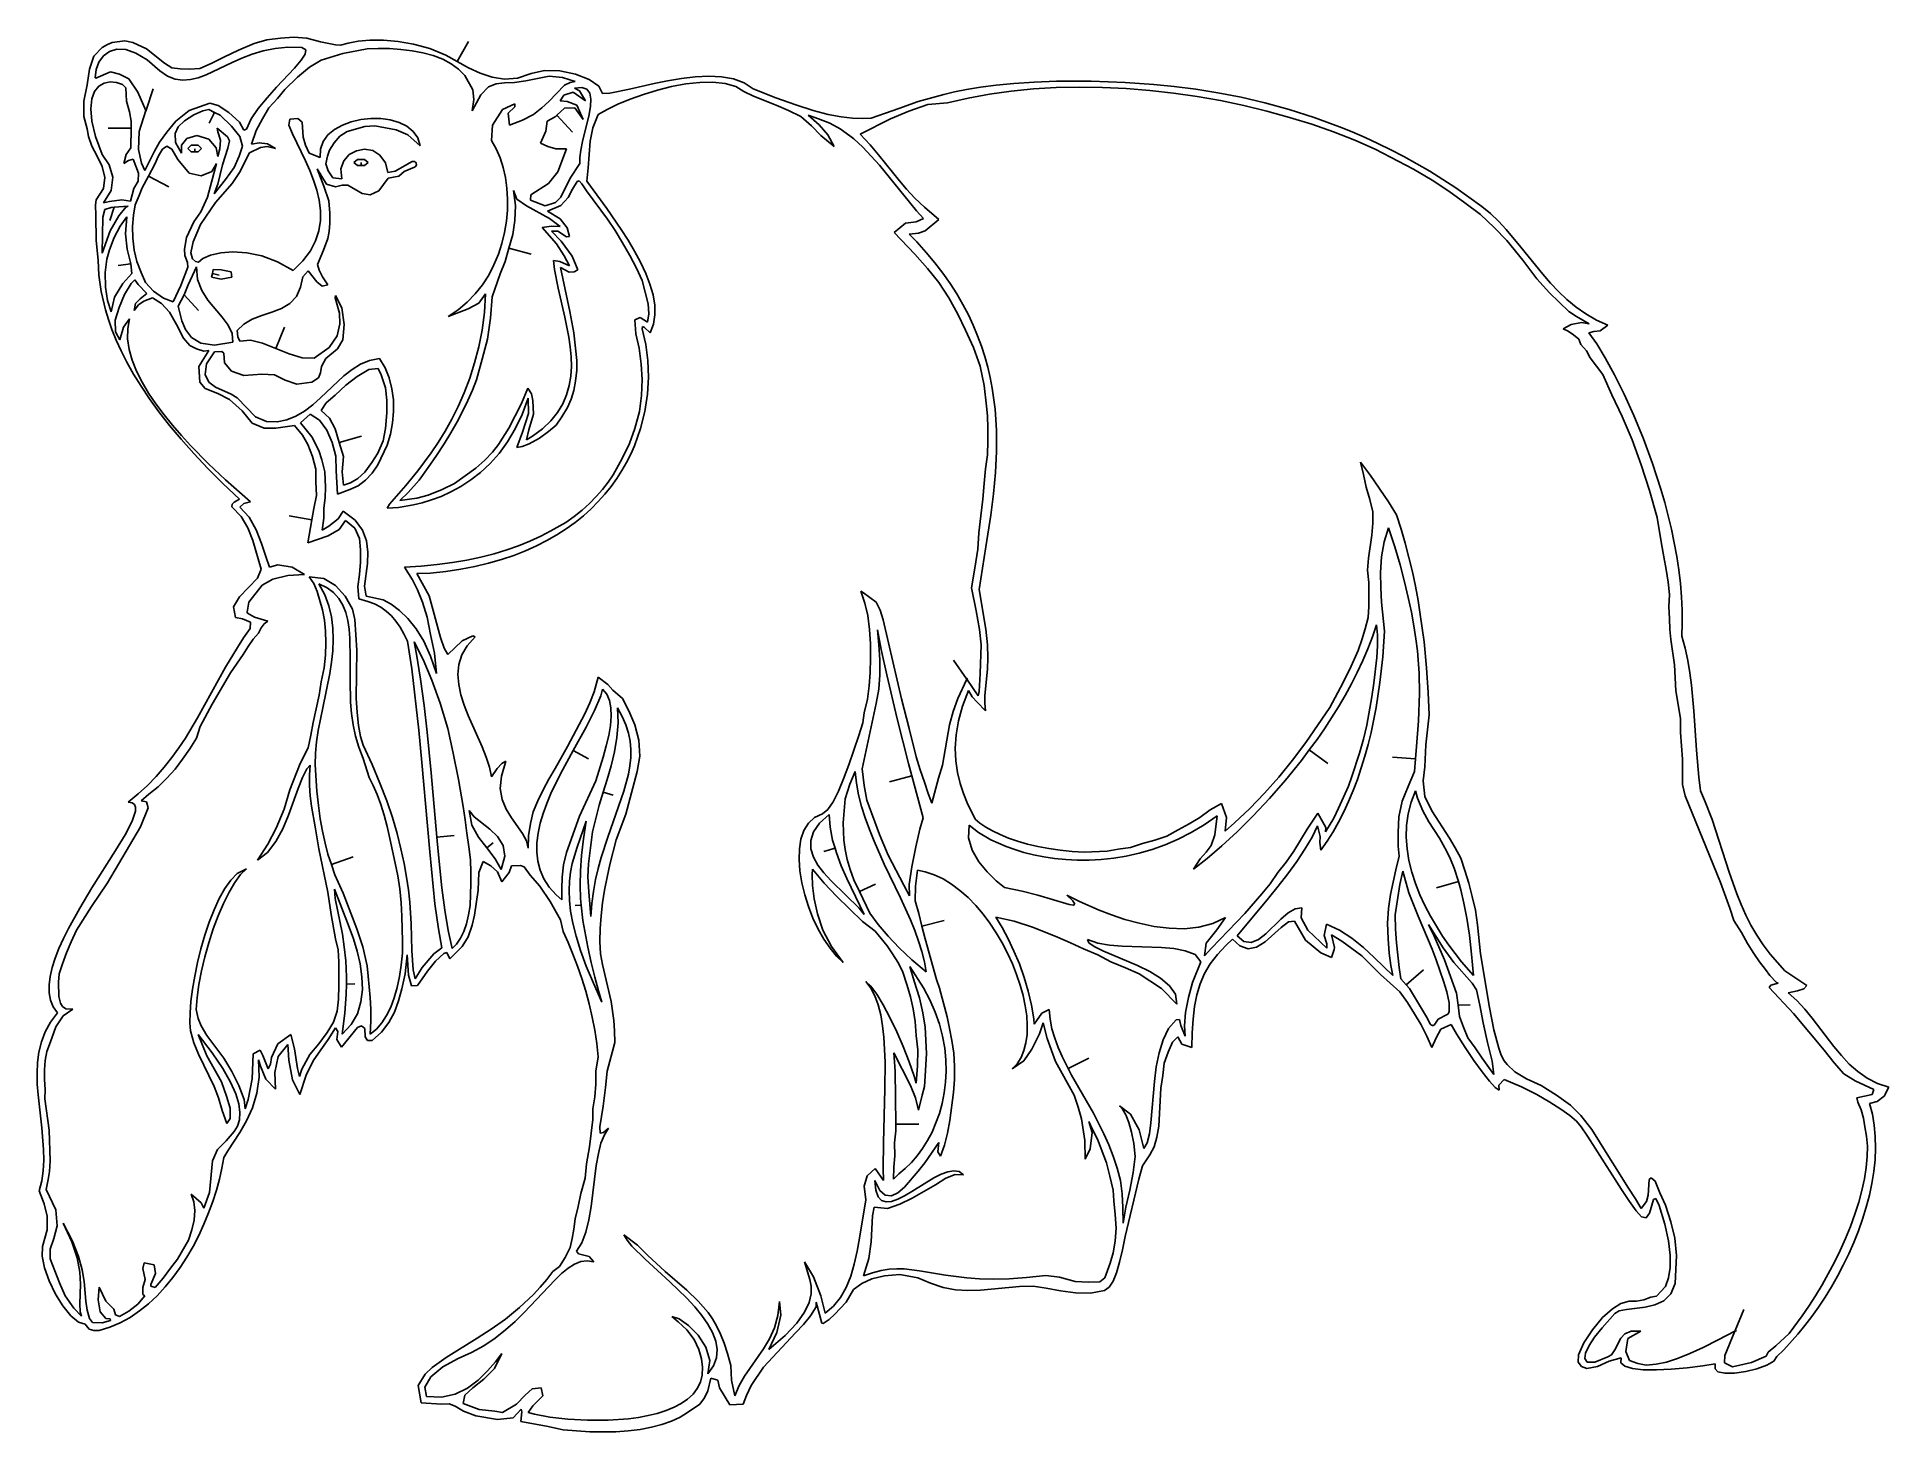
# Model space of a CAD drawing. Extents: x 0 to 12.2, y 0 to 9.2.
import ezdxf

# ---------------------------------------------------------------- set-up
doc = ezdxf.new("R2010")
doc.units = 0
doc.layers.add('WHITE', color=7, linetype='CONTINUOUS')

msp = doc.modelspace()

# ---------------------------------------------------------------- linework, layer by layer
at = {"layer": 'WHITE', "linetype": 'CONTINUOUS'}
for p, q in [((0.4648, 9.167099), (0.495799, 9.1794)), ((0.495799, 9.1794), (0.578999, 9.1918)), ((0.578999, 9.1918), (0.632499, 9.1808)), ((0.632499, 9.1808), (0.7231, 9.138099)), ((1.434299, 9.172699), (1.518599, 9.197099)), ((1.518599, 9.197099), (1.607599, 9.2086)), ((1.607599, 9.2086), (1.6969, 9.2159)), ((1.6969, 9.2159), (1.7819, 9.2089)), ((1.7819, 9.2089), (1.873299, 9.185199)), ((1.873299, 9.185199), (1.970499, 9.164799)), ((2.004199, 9.1617), (2.055099, 9.1763)), ((2.055099, 9.1763), (2.120899, 9.187999)), ((2.120899, 9.187999), (2.199399, 9.194899)), ((2.199399, 9.194899), (2.2883, 9.195199)), ((2.2883, 9.195199), (2.3852, 9.187299)), ((2.3852, 9.187299), (2.4879, 9.169199)), ((2.8499, 9.186499), (2.776, 9.053899)), ((0.346899, 9.0029), (0.3745, 9.0887)), ((0.3745, 9.0887), (0.4309, 9.145799)), ((0.438699, 9.0913), (0.409, 9.050399)), ((0.4309, 9.145799), (0.4648, 9.167099)), ((0.478599, 9.120699), (0.438699, 9.0913)), ((0.5281, 9.135499), (0.478599, 9.120699)), ((0.5867, 9.133099), (0.5281, 9.135499)), ((0.653599, 9.1103), (0.5867, 9.133099)), ((0.728299, 9.064499), (0.653599, 9.1103)), ((0.7231, 9.138099), (0.8417, 9.043899)), ((0.8101, 8.9926), (0.728299, 9.064499)), ((1.150099, 9.0416), (1.2343, 9.083499)), ((1.2343, 9.083499), (1.3314, 9.128199)), ((1.352499, 9.076999), (1.288599, 9.0485)), ((1.3314, 9.128199), (1.434299, 9.172699)), ((1.420699, 9.103199), (1.352499, 9.076999)), ((1.493899, 9.125), (1.420699, 9.103199)), ((1.5727, 9.1406), (1.493899, 9.125)), ((1.657699, 9.1482), (1.5727, 9.1406)), ((1.7495, 9.145799), (1.657699, 9.1482)), ((1.700299, 9.010499), (1.7445, 9.062299)), ((1.7445, 9.062299), (1.7711, 9.103599)), ((1.7747, 9.1322), (1.7495, 9.145799)), ((1.7711, 9.103599), (1.7747, 9.1322)), ((1.8773, 9.0627), (1.799299, 9.017)), ((2.020299, 9.1069), (1.8773, 9.0627)), ((1.970499, 9.164799), (2.004199, 9.1617)), ((2.181299, 9.1385), (2.020299, 9.1069)), ((2.2541, 9.1405), (2.181299, 9.1385)), ((2.3285, 9.1393), (2.2541, 9.1405)), ((2.403399, 9.1343), (2.3285, 9.1393)), ((2.4772, 9.1252), (2.403399, 9.1343)), ((2.5487, 9.111599), (2.4772, 9.1252)), ((2.4879, 9.169199), (2.594099, 9.1392)), ((2.616699, 9.093), (2.5487, 9.111599)), ((2.594099, 9.1392), (2.7014, 9.0956)), ((2.6795, 9.0691), (2.616699, 9.093)), ((2.736099, 9.0394), (2.6795, 9.0691)), ((2.7014, 9.0956), (2.776, 9.053899)), ((2.776, 9.053899), (2.783499, 9.0562)), ((2.776, 9.053899), (2.8505, 9.012399)), ((0.330599, 8.900199), (0.346899, 9.0029)), ((0.3903, 9.0008), (0.383199, 8.9454)), ((0.383199, 8.9454), (0.388099, 8.944199)), ((0.388099, 8.944199), (0.4853, 8.986399)), ((0.409, 9.050399), (0.3903, 9.0008)), ((0.4853, 8.986399), (0.544499, 8.969499)), ((0.544499, 8.969499), (0.605799, 8.9404)), ((0.605799, 8.9404), (0.665499, 8.8514)), ((0.8621, 8.9582), (0.8101, 8.9926)), ((0.8417, 9.043899), (0.8906, 9.012399)), ((0.912999, 8.9385), (0.8621, 8.9582)), ((0.8906, 9.012399), (0.9452, 9.004899)), ((0.963199, 8.9314), (0.912999, 8.9385)), ((0.9452, 9.004899), (1.006199, 9.003299)), ((1.0137, 8.935), (0.963199, 8.9314)), ((1.006199, 9.003299), (1.0743, 9.008899)), ((1.0648, 8.9474), (1.0137, 8.935)), ((1.1173, 8.966899), (1.0648, 8.9474)), ((1.0743, 9.008899), (1.150099, 9.0416)), ((1.288599, 9.0485), (1.1173, 8.966899)), ((1.582, 8.884699), (1.700299, 9.010499)), ((1.7201, 8.951199), (1.636399, 8.8696)), ((1.799299, 9.017), (1.7201, 8.951199)), ((2.785, 9.003499), (2.736099, 9.0394)), ((2.824899, 8.9609), (2.785, 9.003499)), ((2.879499, 8.866999), (2.824899, 8.9609)), ((2.8505, 9.012399), (2.9268, 8.9764)), ((2.9268, 8.9764), (3.0055, 8.9502)), ((3.0055, 8.9502), (3.087199, 8.9383)), ((3.087199, 8.9383), (3.173199, 8.944999)), ((3.173199, 8.944999), (3.2641, 8.975)), ((3.383599, 8.956899), (3.228199, 8.926699)), ((3.2641, 8.975), (3.351399, 8.994799)), ((3.351399, 8.994799), (3.453399, 8.9918)), ((3.470499, 8.9489), (3.383599, 8.956899)), ((3.453399, 8.9918), (3.556699, 8.9706)), ((3.5546, 8.9216), (3.470499, 8.9489)), ((3.556699, 8.9706), (3.6473, 8.9356)), ((3.6473, 8.9356), (3.711699, 8.8912)), ((4.1655, 8.9263), (4.2567, 8.941699)), ((4.2567, 8.941699), (4.347899, 8.952699)), ((4.347899, 8.952699), (4.437099, 8.9572)), ((4.437099, 8.9572), (4.521999, 8.953399)), ((4.521999, 8.953399), (4.600699, 8.9397)), ((4.600699, 8.9397), (4.6711, 8.913999)), ((0.308499, 8.792499), (0.330599, 8.900199)), ((0.3806, 8.856399), (0.361699, 8.8072)), ((0.409, 8.890899), (0.3806, 8.856399)), ((0.444099, 8.9117), (0.409, 8.890899)), ((0.4835, 8.919799), (0.444099, 8.9117)), ((0.5246, 8.916399), (0.4835, 8.919799)), ((0.5648, 8.9027), (0.5246, 8.916399)), ((0.586399, 8.8795), (0.5648, 8.9027)), ((0.591499, 8.791099), (0.586399, 8.8795)), ((0.665499, 8.8514), (0.719699, 8.731399)), ((0.7667, 8.8745), (0.7199, 8.732)), ((1.461199, 8.7445), (1.519099, 8.815199)), ((1.519099, 8.815199), (1.582, 8.884699)), ((1.5884, 8.809599), (1.532199, 8.7475)), ((1.636399, 8.8696), (1.5884, 8.809599)), ((2.9319, 8.8346), (2.8747, 8.728899)), ((2.884299, 8.8021), (2.879499, 8.866999)), ((2.9832, 8.887499), (2.9319, 8.8346)), ((3.033499, 8.907199), (2.9832, 8.887499)), ((3.0878, 8.9131), (3.033499, 8.907199)), ((3.154299, 8.915399), (3.0878, 8.9131)), ((3.228199, 8.926699), (3.154299, 8.915399)), ((3.381799, 8.7902), (3.485199, 8.8984)), ((3.479599, 8.831), (3.4549, 8.794099)), ((3.541599, 8.851099), (3.479599, 8.831)), ((3.485199, 8.8984), (3.5218, 8.9145)), ((3.5218, 8.9145), (3.5546, 8.9216)), ((3.623199, 8.794099), (3.541599, 8.851099)), ((3.5998, 8.883199), (3.5506, 8.877499)), ((3.5506, 8.877499), (3.582799, 8.8599)), ((3.582799, 8.8599), (3.623199, 8.794099)), ((3.6326, 8.871399), (3.5998, 8.883199)), ((3.6514, 8.845), (3.6326, 8.871399)), ((3.6586, 8.8064), (3.6514, 8.845)), ((3.711699, 8.8912), (3.736299, 8.841799)), ((3.736299, 8.841799), (3.7832, 8.8457)), ((3.7832, 8.8457), (3.913, 8.871299)), ((3.913, 8.871299), (4.076399, 8.9082)), ((4.0057, 8.836899), (3.9182, 8.805299)), ((4.0977, 8.8652), (4.0057, 8.836899)), ((4.076399, 8.9082), (4.1655, 8.9263)), ((4.191999, 8.888799), (4.0977, 8.8652)), ((4.2862, 8.906299), (4.191999, 8.888799)), ((4.3779, 8.9165), (4.2862, 8.906299)), ((4.464799, 8.918), (4.3779, 8.9165)), ((4.544799, 8.9095), (4.464799, 8.918)), ((4.6153, 8.889599), (4.544799, 8.9095)), ((4.668499, 8.854999), (4.6153, 8.889599)), ((4.732399, 8.824899), (4.668499, 8.854999)), ((4.6711, 8.913999), (4.730899, 8.8745)), ((4.730899, 8.8745), (4.880499, 8.814599)), ((4.8825, 8.766099), (4.732399, 8.824899)), ((4.880499, 8.814599), (5.0116, 8.7671)), ((5.8204, 8.7894), (5.989299, 8.8357)), ((5.989299, 8.8357), (6.059899, 8.8528)), ((6.150599, 8.812899), (6.0145, 8.781)), ((6.059899, 8.8528), (6.140299, 8.8689)), ((6.140299, 8.8689), (6.2318, 8.8837)), ((6.290999, 8.838899), (6.150599, 8.812899)), ((6.2318, 8.8837), (6.3358, 8.8969)), ((6.4351, 8.8591), (6.290999, 8.838899)), ((6.3358, 8.8969), (6.453499, 8.9083)), ((6.582499, 8.873499), (6.4351, 8.8591)), ((6.453499, 8.9083), (6.5861, 8.917699)), ((6.7326, 8.8823), (6.582499, 8.873499)), ((6.5861, 8.917699), (6.735199, 8.924799)), ((6.885, 8.8856), (6.7326, 8.8823)), ((6.735199, 8.924799), (6.9633, 8.9236)), ((7.0391, 8.8835), (6.885, 8.8856)), ((6.9633, 8.9236), (7.1876, 8.916099)), ((7.194399, 8.876199), (7.0391, 8.8835)), ((7.1876, 8.916099), (7.3769, 8.9031)), ((7.3505, 8.863599), (7.194399, 8.876199)), ((7.5068, 8.845999), (7.3505, 8.863599)), ((7.3769, 8.9031), (7.5121, 8.889499)), ((7.662799, 8.823399), (7.5068, 8.845999)), ((7.5121, 8.889499), (7.653699, 8.871199)), ((7.653699, 8.871199), (7.801099, 8.847599)), ((7.818099, 8.7959), (7.662799, 8.823399)), ((7.801099, 8.847599), (7.9537, 8.817799)), ((7.9537, 8.817799), (8.110799, 8.7812)), ((0.309199, 8.691699), (0.308499, 8.792499)), ((0.330599, 8.6096), (0.309199, 8.691699)), ((0.361699, 8.8072), (0.354699, 8.741999)), ((0.354699, 8.741999), (0.362199, 8.659799)), ((0.610599, 8.7222), (0.591499, 8.791099)), ((0.622699, 8.659399), (0.610599, 8.7222)), ((0.719699, 8.731399), (0.673699, 8.5916)), ((0.72, 8.730699), (0.717999, 8.725099)), ((0.7199, 8.732), (0.719699, 8.731399)), ((0.719699, 8.731399), (0.72, 8.730699)), ((0.916599, 8.661), (1.006, 8.729499)), ((1.0367, 8.701499), (0.9749, 8.6617)), ((1.006, 8.729499), (1.1417, 8.7791)), ((1.0942, 8.7276), (1.0367, 8.701499)), ((1.134099, 8.736399), (1.0942, 8.7276)), ((1.171399, 8.718299), (1.134099, 8.736399)), ((1.1368, 8.6468), (1.171399, 8.718299)), ((1.1417, 8.7791), (1.197, 8.7635)), ((1.171399, 8.718299), (1.1641, 8.7156)), ((1.208699, 8.7002), (1.171399, 8.718299)), ((1.197, 8.7635), (1.266499, 8.7177)), ((1.285599, 8.627699), (1.208699, 8.7002)), ((1.266499, 8.7177), (1.336799, 8.6539)), ((1.4138, 8.674699), (1.461199, 8.7445)), ((1.532199, 8.7475), (1.4893, 8.6765)), ((2.8747, 8.728899), (2.884299, 8.8021)), ((3.009099, 8.6329), (3.0745, 8.7361)), ((3.0745, 8.7361), (3.1561, 8.774)), ((3.157, 8.7538), (3.113199, 8.7123)), ((3.113199, 8.7123), (3.120899, 8.633399)), ((3.1561, 8.774), (3.157, 8.7538)), ((3.2072, 8.665599), (3.278399, 8.704)), ((3.278399, 8.704), (3.3338, 8.7475)), ((3.3338, 8.7475), (3.381799, 8.7902)), ((3.4223, 8.688699), (3.370699, 8.660499)), ((3.4342, 8.6995), (3.4223, 8.688699)), ((3.4342, 8.6995), (3.434, 8.691699)), ((3.483799, 8.744899), (3.4342, 8.6995)), ((3.5366, 8.587499), (3.4342, 8.6995)), ((3.4549, 8.794099), (3.501899, 8.790699)), ((3.553299, 8.747099), (3.483799, 8.744899)), ((3.501899, 8.790699), (3.5662, 8.7649)), ((3.6082, 8.671099), (3.553299, 8.747099)), ((3.5662, 8.7649), (3.6082, 8.671099)), ((3.604, 8.5247), (3.647599, 8.703599)), ((3.647599, 8.703599), (3.6565, 8.758399)), ((3.6565, 8.758399), (3.6586, 8.8064)), ((3.706099, 8.7037), (3.671799, 8.6161)), ((3.766099, 8.7374), (3.706099, 8.7037)), ((3.8375, 8.771699), (3.766099, 8.7374)), ((3.9182, 8.805299), (3.8375, 8.771699)), ((4.963399, 8.731599), (4.8825, 8.766099)), ((5.0447, 8.689999), (4.963399, 8.731599)), ((5.0116, 8.7671), (5.125999, 8.730899)), ((5.1163, 8.629899), (5.0447, 8.689999)), ((5.163199, 8.676099), (5.0935, 8.699999)), ((5.0935, 8.699999), (5.1655, 8.6351)), ((5.125999, 8.730899), (5.2255, 8.704899)), ((5.2255, 8.704899), (5.3118, 8.687999)), ((5.3118, 8.687999), (5.3867, 8.678899)), ((5.509699, 8.6799), (5.6482, 8.729)), ((5.757999, 8.7257), (5.6377, 8.675299)), ((5.6482, 8.729), (5.692599, 8.7433)), ((5.692599, 8.7433), (5.8204, 8.7894)), ((5.883999, 8.7698), (5.757999, 8.7257)), ((6.0145, 8.781), (5.883999, 8.7698)), ((7.972, 8.7636), (7.818099, 8.7959)), ((8.124099, 8.726699), (7.972, 8.7636)), ((8.110799, 8.7812), (8.2719, 8.737099)), ((8.2739, 8.685199), (8.124099, 8.726699)), ((8.2719, 8.737099), (8.4363, 8.6848)), ((0.340299, 8.557999), (0.330599, 8.6096)), ((0.362199, 8.659799), (0.3867, 8.559499)), ((0.470699, 8.614399), (0.6225, 8.613499)), ((0.6225, 8.613499), (0.6169, 8.619)), ((0.6187, 8.482999), (0.6225, 8.613499)), ((0.6225, 8.613499), (0.622699, 8.659399)), ((0.673699, 8.5916), (0.6704, 8.472)), ((0.8097, 8.522399), (0.856599, 8.5873)), ((0.856599, 8.5873), (0.916599, 8.661)), ((0.933099, 8.623299), (0.9128, 8.5783)), ((0.9128, 8.5783), (0.9157, 8.519)), ((0.9749, 8.6617), (0.933099, 8.623299)), ((0.989, 8.5458), (1.0562, 8.5656)), ((1.0562, 8.5656), (1.135599, 8.5409)), ((1.193699, 8.5888), (1.1905, 8.612999)), ((1.1905, 8.612999), (1.2582, 8.5571)), ((1.2108, 8.534), (1.193699, 8.5888)), ((1.3401, 8.557999), (1.285599, 8.627699)), ((1.336799, 8.6539), (1.3652, 8.600799)), ((1.3652, 8.600799), (1.382799, 8.6083)), ((1.382799, 8.6083), (1.4138, 8.674699)), ((1.4485, 8.5984), (1.415699, 8.5078)), ((1.4893, 8.6765), (1.4485, 8.5984)), ((1.6634, 8.634699), (1.6697, 8.6731)), ((1.686699, 8.575599), (1.6634, 8.634699)), ((1.6697, 8.6731), (1.721899, 8.6786)), ((1.7731, 8.3983), (1.686699, 8.575599)), ((1.721899, 8.6786), (1.751299, 8.6532)), ((1.751299, 8.6532), (1.758399, 8.5537)), ((1.8897, 8.525799), (1.921399, 8.568799)), ((1.921399, 8.568799), (1.964499, 8.605099)), ((1.964499, 8.605099), (2.0167, 8.6343)), ((2.0485, 8.5928), (2.001199, 8.5606)), ((2.0167, 8.6343), (2.075799, 8.656399)), ((2.164499, 8.6258), (2.0485, 8.5928)), ((2.075799, 8.656399), (2.1394, 8.670999)), ((2.1394, 8.670999), (2.2051, 8.678)), ((2.230299, 8.629199), (2.164499, 8.6258)), ((2.2051, 8.678), (2.2706, 8.6773)), ((2.373199, 8.6033), (2.230299, 8.629199)), ((2.2706, 8.6773), (2.333699, 8.668499)), ((2.333699, 8.668499), (2.391999, 8.651499)), ((2.448999, 8.569499), (2.373199, 8.6033)), ((2.391999, 8.651499), (2.443099, 8.626099)), ((2.443099, 8.626099), (2.4848, 8.5922)), ((2.5306, 8.497699), (2.448999, 8.569499)), ((2.4848, 8.5922), (2.5148, 8.5495)), ((3.002799, 8.532999), (3.009099, 8.6329)), ((3.120899, 8.633399), (3.2072, 8.665599)), ((3.361599, 8.593799), (3.3268, 8.515399)), ((3.370699, 8.660499), (3.361599, 8.593799)), ((3.671799, 8.6161), (3.6542, 8.527999)), ((5.1781, 8.5663), (5.1163, 8.629899)), ((5.2361, 8.646599), (5.163199, 8.676099)), ((5.1655, 8.6351), (5.2244, 8.569)), ((5.265799, 8.492799), (5.1781, 8.5663)), ((5.2244, 8.569), (5.265799, 8.492799)), ((5.304999, 8.6089), (5.2361, 8.646599)), ((5.3701, 8.5642), (5.304999, 8.6089)), ((5.395699, 8.5437), (5.3701, 8.5642)), ((5.3867, 8.678899), (5.452099, 8.6766)), ((5.6377, 8.675299), (5.437799, 8.5745)), ((5.437799, 8.5745), (5.504099, 8.5036)), ((5.452099, 8.6766), (5.509699, 8.6799)), ((8.420999, 8.6393), (8.2739, 8.685199)), ((8.5647, 8.588999), (8.420999, 8.6393)), ((8.4363, 8.6848), (8.6034, 8.623499)), ((8.7046, 8.5345), (8.5647, 8.588999)), ((8.6034, 8.623499), (8.6878, 8.5893)), ((8.6878, 8.5893), (8.7726, 8.552599)), ((0.3628, 8.495599), (0.340299, 8.557999)), ((0.3968, 8.4293), (0.3628, 8.495599)), ((0.3867, 8.559499), (0.4309, 8.439999)), ((0.5896, 8.438899), (0.6187, 8.482999)), ((0.6704, 8.472), (0.6911, 8.381699)), ((0.711499, 8.3352), (0.7763, 8.4629)), ((0.7763, 8.4629), (0.8097, 8.522399)), ((0.828999, 8.474499), (0.803399, 8.4306)), ((0.8571, 8.4938), (0.828999, 8.474499)), ((0.8901, 8.475799), (0.8571, 8.4938)), ((0.9307, 8.407299), (0.8901, 8.475799)), ((0.9157, 8.519), (0.954699, 8.4489)), ((0.953599, 8.5009), (0.989, 8.5458)), ((0.954699, 8.4489), (0.953599, 8.5009)), ((1.0175, 8.5016), (0.995999, 8.480199)), ((0.995999, 8.480199), (1.0175, 8.456399)), ((1.0633, 8.5016), (1.0175, 8.5016)), ((1.0175, 8.456399), (1.042299, 8.456399)), ((1.042299, 8.476699), (1.042299, 8.456399)), ((1.042299, 8.456399), (1.0477, 8.461999)), ((1.042299, 8.456399), (1.0633, 8.456399)), ((1.0864, 8.480199), (1.0633, 8.5016)), ((1.0633, 8.456399), (1.0864, 8.480199)), ((1.135599, 8.5409), (1.183699, 8.4839)), ((1.183699, 8.4839), (1.194399, 8.427399)), ((1.194399, 8.427399), (1.206799, 8.476599)), ((1.206799, 8.476599), (1.2108, 8.534)), ((1.259699, 8.4827), (1.226099, 8.3723)), ((1.2582, 8.5571), (1.271199, 8.5305)), ((1.271199, 8.5305), (1.259699, 8.4827)), ((1.335199, 8.428099), (1.358299, 8.4944)), ((1.402899, 8.449999), (1.337399, 8.3211)), ((1.358299, 8.4944), (1.3401, 8.557999)), ((1.476199, 8.485199), (1.402899, 8.449999)), ((1.415699, 8.5078), (1.466599, 8.5163)), ((1.466599, 8.5163), (1.5225, 8.510199)), ((1.5195, 8.4919), (1.476199, 8.485199)), ((1.5762, 8.480199), (1.5195, 8.4919)), ((1.5225, 8.510199), (1.5762, 8.480199)), ((1.758399, 8.5537), (1.7732, 8.5008)), ((1.7732, 8.5008), (1.797799, 8.4497)), ((1.797799, 8.4497), (1.87, 8.419899)), ((1.87, 8.419899), (1.871799, 8.475999)), ((1.871799, 8.475999), (1.8897, 8.525799)), ((1.932399, 8.4693), (1.9196, 8.428899)), ((1.962499, 8.5172), (1.932399, 8.4693)), ((2.001199, 8.5606), (1.962499, 8.5172)), ((2.062, 8.439), (2.1098, 8.4649)), ((2.1098, 8.4649), (2.1635, 8.4742)), ((2.1635, 8.4742), (2.217299, 8.465299)), ((2.217299, 8.465299), (2.265199, 8.4364)), ((2.5148, 8.5495), (2.5306, 8.497699)), ((3.032999, 8.4776), (3.002799, 8.532999)), ((3.0583, 8.417799), (3.032999, 8.4776)), ((3.3268, 8.515399), (3.3733, 8.4916)), ((3.3733, 8.4916), (3.426, 8.4763)), ((3.426, 8.4763), (3.4976, 8.4777)), ((3.4976, 8.4777), (3.439599, 8.326)), ((3.584899, 8.419899), (3.5919, 8.469099)), ((3.5919, 8.469099), (3.604, 8.5247)), ((3.6542, 8.527999), (3.646399, 8.4399)), ((5.4544, 8.4884), (5.395699, 8.5437)), ((5.510499, 8.429599), (5.4544, 8.4884)), ((5.504099, 8.5036), (5.5595, 8.438699)), ((8.8402, 8.475899), (8.7046, 8.5345)), ((8.7726, 8.552599), (8.857799, 8.5134)), ((9.0936, 8.3428), (8.8402, 8.475899)), ((8.857799, 8.5134), (8.9432, 8.4715)), ((8.9432, 8.4715), (9.029, 8.426799)), ((0.429399, 8.3599), (0.3968, 8.4293)), ((0.4478, 8.288299), (0.429399, 8.3599)), ((0.4309, 8.439999), (0.4769, 8.3725)), ((0.4769, 8.3725), (0.499599, 8.289899)), ((0.574, 8.379699), (0.5896, 8.438899)), ((0.6047, 8.4004), (0.574, 8.379699)), ((0.634, 8.409799), (0.6047, 8.4004)), ((0.67, 8.3155), (0.634, 8.409799)), ((0.6911, 8.381699), (0.711499, 8.3352)), ((0.777499, 8.3752), (0.735899, 8.2973)), ((0.803399, 8.4306), (0.777499, 8.3752)), ((1.0052, 8.317199), (0.9307, 8.407299)), ((1.1553, 8.327199), (1.084499, 8.298399)), ((1.126799, 8.1582), (1.185999, 8.3814)), ((1.185999, 8.3814), (1.1553, 8.327199)), ((1.226099, 8.3723), (1.195299, 8.244)), ((1.2446, 8.274999), (1.3013, 8.3535)), ((1.337399, 8.3211), (1.287899, 8.247799)), ((1.3013, 8.3535), (1.335199, 8.428099)), ((1.8013, 8.3351), (1.7731, 8.3983)), ((1.826699, 8.2705), (1.8013, 8.3351)), ((1.9126, 8.2438), (1.8494, 8.345899)), ((1.8494, 8.345899), (1.894199, 8.230699)), ((1.9196, 8.428899), (1.908699, 8.3786)), ((1.908699, 8.3786), (1.923699, 8.332799)), ((1.923699, 8.332799), (1.953199, 8.2846)), ((2.0078, 8.3444), (2.026, 8.3983)), ((2.0132, 8.279199), (2.0078, 8.3444)), ((2.026, 8.3983), (2.062, 8.439)), ((2.1159, 8.4068), (2.0936, 8.387299)), ((2.0936, 8.387299), (2.1159, 8.367699)), ((2.1635, 8.4068), (2.1159, 8.4068)), ((2.1159, 8.367699), (2.141299, 8.367699)), ((2.141299, 8.386599), (2.141299, 8.367699)), ((2.141299, 8.367699), (2.1468, 8.373299)), ((2.141299, 8.367699), (2.1635, 8.367699)), ((2.1865, 8.387299), (2.1635, 8.4068)), ((2.1635, 8.367699), (2.1865, 8.387299)), ((2.265199, 8.4364), (2.3013, 8.3858)), ((2.3013, 8.3858), (2.3162, 8.320599)), ((2.3162, 8.320599), (2.366699, 8.3297)), ((2.366699, 8.3297), (2.4781, 8.3927)), ((2.424499, 8.3275), (2.388999, 8.295999)), ((2.494199, 8.355899), (2.424499, 8.3275)), ((3.078399, 8.354), (3.0583, 8.417799)), ((3.093499, 8.286899), (3.078399, 8.354)), ((3.439599, 8.326), (3.3782, 8.248399)), ((3.522, 8.282699), (3.5855, 8.379699)), ((3.5855, 8.379699), (3.584899, 8.419899)), ((3.641, 8.351799), (3.6307, 8.2642)), ((3.646399, 8.4399), (3.641, 8.351799)), ((5.564099, 8.368499), (5.510499, 8.429599)), ((5.5595, 8.438699), (5.696199, 8.265399)), ((5.762199, 8.1239), (5.564099, 8.368499)), ((9.029, 8.426799), (9.1148, 8.379199)), ((9.2149, 8.2712), (9.0936, 8.3428)), ((9.1148, 8.379199), (9.200699, 8.3288)), ((9.200699, 8.3288), (9.2866, 8.2753)), ((0.3905, 8.141099), (0.439099, 8.2151)), ((0.4898, 8.202699), (0.4384, 8.121)), ((0.439099, 8.2151), (0.4478, 8.288299)), ((0.499599, 8.289899), (0.4898, 8.202699)), ((0.616699, 8.131099), (0.6383, 8.2142)), ((0.6383, 8.2142), (0.668799, 8.2629)), ((0.668799, 8.2629), (0.67, 8.3155)), ((0.6944, 8.2194), (0.6753, 8.168299)), ((0.735899, 8.2973), (0.6944, 8.2194)), ((0.869899, 8.225799), (0.735899, 8.2973)), ((0.735899, 8.2973), (0.7383, 8.289899)), ((1.084499, 8.298399), (1.0052, 8.317199)), ((1.1704, 8.180199), (1.2446, 8.274999)), ((1.195299, 8.244), (1.1704, 8.180199)), ((1.287899, 8.247799), (1.179299, 8.1222)), ((1.8479, 8.2046), (1.826699, 8.2705)), ((1.863499, 8.137999), (1.8479, 8.2046)), ((1.894199, 8.230699), (1.927999, 8.1335)), ((1.970499, 8.2256), (1.9126, 8.2438)), ((1.953199, 8.2846), (2.0132, 8.279199)), ((2.014699, 8.237799), (1.970499, 8.2256)), ((2.053999, 8.237299), (2.014699, 8.237799)), ((2.147599, 8.181599), (2.053999, 8.237299)), ((2.257899, 8.2004), (2.200599, 8.1724)), ((2.3197, 8.284299), (2.257899, 8.2004)), ((2.388999, 8.295999), (2.3197, 8.284299)), ((3.1033, 8.2172), (3.093499, 8.286899)), ((3.1078, 8.1455), (3.1033, 8.2172)), ((3.170399, 8.1442), (3.148, 8.202699)), ((3.148, 8.202699), (3.1603, 8.102)), ((3.3782, 8.248399), (3.262399, 8.1737)), ((3.4609, 8.157099), (3.522, 8.282699)), ((3.537499, 8.2108), (3.509099, 8.1547)), ((3.5671, 8.262499), (3.537499, 8.2108)), ((3.580399, 8.265099), (3.5671, 8.262499)), ((3.5989, 8.246199), (3.580399, 8.265099)), ((3.6305, 8.1995), (3.5989, 8.246199)), ((3.7685, 8.013299), (3.6305, 8.1995)), ((3.6307, 8.2642), (3.763299, 8.082799)), ((5.696199, 8.265399), (5.7435, 8.209699)), ((5.7435, 8.209699), (5.797599, 8.152299)), ((9.326399, 8.1983), (9.2149, 8.2712)), ((9.2866, 8.2753), (9.3724, 8.2187)), ((9.4327, 8.120599), (9.326399, 8.1983)), ((9.3724, 8.2187), (9.4579, 8.159)), ((0.3869, 8.1063), (0.3905, 8.141099)), ((0.389099, 8.036299), (0.3869, 8.1063)), ((0.448399, 8.0768), (0.434399, 8.026399)), ((0.4384, 8.121), (0.479, 8.129199)), ((0.488799, 8.0902), (0.448399, 8.0768)), ((0.479, 8.129199), (0.5593, 8.139599)), ((0.4799, 8.0029), (0.510399, 8.092499)), ((0.510399, 8.092499), (0.488799, 8.0902)), ((0.510399, 8.092499), (0.505599, 8.086299)), ((0.601, 8.098099), (0.510399, 8.092499)), ((0.5404, 8.034099), (0.5873, 8.092499)), ((0.5593, 8.139599), (0.616699, 8.131099)), ((0.5873, 8.092499), (0.601, 8.098099)), ((0.648, 8.107299), (0.636699, 8.038399)), ((0.6753, 8.168299), (0.648, 8.107299)), ((1.179299, 8.1222), (1.079499, 7.9783)), ((1.081599, 8.061499), (1.126799, 8.1582)), ((1.871899, 8.070699), (1.863499, 8.137999)), ((1.927999, 8.1335), (1.935099, 8.053199)), ((2.200599, 8.1724), (2.147599, 8.181599)), ((3.106899, 8.0725), (3.1078, 8.1455)), ((3.1603, 8.102), (3.156399, 8.003399)), ((3.233, 8.0998), (3.170399, 8.1442)), ((3.3845, 8.016799), (3.233, 8.0998)), ((3.262399, 8.1737), (3.258899, 8.1379)), ((3.258899, 8.1379), (3.357, 8.100899)), ((3.357, 8.100899), (3.424099, 8.121999)), ((3.460999, 8.1034), (3.3721, 8.065699)), ((3.424099, 8.121999), (3.4609, 8.157099)), ((3.509099, 8.1547), (3.460999, 8.1034)), ((3.763299, 8.082799), (3.8584, 7.945199)), ((5.809299, 8.068699), (5.762199, 8.1239)), ((5.797599, 8.152299), (5.861999, 8.092)), ((5.861999, 8.092), (5.956299, 8.010399)), ((9.534399, 8.043199), (9.4327, 8.120599)), ((9.4579, 8.159), (9.543299, 8.095899)), ((9.543299, 8.095899), (9.600199, 8.0493)), ((0.390799, 7.8712), (0.389099, 8.036299)), ((0.434399, 8.026399), (0.4309, 7.787)), ((0.482699, 7.935599), (0.5404, 8.034099)), ((0.549399, 7.9664), (0.5095, 7.8905)), ((0.5934, 8.0284), (0.549399, 7.9664)), ((0.584399, 7.9148), (0.5934, 8.0284)), ((0.636699, 8.038399), (0.6308, 7.964099)), ((0.6308, 7.964099), (0.6319, 7.886799)), ((0.9871, 7.890999), (1.0361, 7.995399)), ((1.079499, 7.9783), (1.0304, 7.8628)), ((1.0361, 7.995399), (1.081599, 8.061499)), ((1.8616, 7.935999), (1.871799, 8.003299)), ((1.871799, 8.003299), (1.871899, 8.070699)), ((1.935099, 7.986499), (1.929999, 7.9313)), ((1.935099, 8.053199), (1.935099, 7.986499)), ((3.088599, 7.925099), (3.1005, 7.998799)), ((3.1005, 7.998799), (3.106899, 8.0725)), ((3.156399, 8.003399), (3.142299, 7.910699)), ((3.336899, 7.957699), (3.3979, 7.967299)), ((3.431799, 7.848999), (3.336899, 7.957699)), ((3.3721, 8.065699), (3.4567, 8.0155)), ((3.455399, 7.9633), (3.3845, 8.016799)), ((3.3979, 7.967299), (3.455399, 7.9633)), ((3.4567, 8.0155), (3.501699, 7.9562)), ((3.501699, 7.9562), (3.517699, 7.8975)), ((3.8182, 7.9368), (3.7685, 8.013299)), ((5.661499, 7.924399), (5.735799, 7.986599)), ((5.735799, 7.986599), (5.8074, 7.9942)), ((5.8074, 7.9942), (5.8561, 8.017999)), ((5.8561, 8.017999), (5.809299, 8.068699)), ((5.956299, 8.010399), (5.866499, 7.934999)), ((9.625499, 7.9586), (9.534399, 8.043199)), ((9.600199, 8.0493), (9.6538, 7.998499)), ((9.708299, 7.8708), (9.625499, 7.9586)), ((9.6538, 7.998499), (9.704799, 7.9442)), ((0.402999, 7.742099), (0.390799, 7.8712)), ((0.4309, 7.787), (0.482699, 7.935599)), ((0.5095, 7.8905), (0.4796, 7.8104)), ((0.596, 7.814899), (0.584399, 7.9148)), ((0.6319, 7.886799), (0.6409, 7.8088)), ((0.9742, 7.8143), (0.9871, 7.890999)), ((1.0304, 7.8628), (1.016999, 7.7898)), ((1.8055, 7.8028), (1.84, 7.868999)), ((1.84, 7.868999), (1.8616, 7.935999)), ((1.921399, 7.885099), (1.8926, 7.8076)), ((1.929999, 7.9313), (1.921399, 7.885099)), ((3.0476, 7.7803), (3.070899, 7.852099)), ((3.070899, 7.852099), (3.088599, 7.925099)), ((3.142299, 7.910699), (3.117199, 7.821599)), ((3.440299, 7.934299), (3.3973, 7.933599)), ((3.3973, 7.933599), (3.461699, 7.867)), ((3.483099, 7.770999), (3.431799, 7.848999)), ((3.497999, 7.896699), (3.440299, 7.934299)), ((3.461699, 7.867), (3.534499, 7.768)), ((3.517699, 7.8975), (3.497999, 7.896699)), ((3.8682, 7.855899), (3.8182, 7.9368)), ((3.8584, 7.945199), (3.904299, 7.8734)), ((3.9156, 7.772399), (3.8682, 7.855899)), ((3.904299, 7.8734), (3.947499, 7.8006)), ((5.7993, 7.781199), (5.661499, 7.924399)), ((5.822599, 7.9211), (5.7617, 7.913599)), ((5.7617, 7.913599), (5.8119, 7.8618)), ((5.8119, 7.8618), (5.873499, 7.793399)), ((5.866499, 7.934999), (5.822599, 7.9211)), ((9.704799, 7.9442), (9.801899, 7.828599)), ((9.815199, 7.742199), (9.708299, 7.8708)), ((0.4088, 7.643199), (0.402999, 7.742099)), ((0.46, 7.749199), (0.451, 7.6613)), ((0.4796, 7.8104), (0.46, 7.749199)), ((0.5356, 7.7059), (0.6186, 7.7167)), ((0.6161, 7.736199), (0.596, 7.814899)), ((0.6186, 7.7167), (0.612399, 7.7213)), ((0.6186, 7.7167), (0.6161, 7.736199)), ((0.6268, 7.6538), (0.6186, 7.7167)), ((0.6409, 7.8088), (0.6592, 7.732399)), ((0.6592, 7.732399), (0.687799, 7.660099)), ((0.975799, 7.7722), (0.9742, 7.8143)), ((0.9932, 7.725599), (0.975799, 7.7722)), ((0.995599, 7.695899), (0.9932, 7.725599)), ((1.016999, 7.7898), (1.0268, 7.7497)), ((1.0268, 7.7497), (1.0475, 7.732699)), ((1.0475, 7.732699), (1.0663, 7.729199)), ((1.0663, 7.729199), (1.0957, 7.753799)), ((1.0957, 7.753799), (1.145599, 7.774899)), ((1.145599, 7.774899), (1.213, 7.789899)), ((1.213, 7.789899), (1.294299, 7.7957)), ((1.294299, 7.7957), (1.3861, 7.789899)), ((1.3861, 7.789899), (1.4852, 7.769499)), ((1.4852, 7.769499), (1.588199, 7.731699)), ((1.588199, 7.731699), (1.691699, 7.6739)), ((1.691699, 7.6739), (1.7565, 7.737699)), ((1.7565, 7.737699), (1.8055, 7.8028)), ((1.8926, 7.8076), (1.851899, 7.7128)), ((1.851899, 7.7128), (1.863899, 7.675099)), ((2.9834, 7.643499), (3.0185, 7.710599)), ((3.0185, 7.710599), (3.0476, 7.7803)), ((3.092299, 7.7325), (3.059099, 7.651299)), ((3.117199, 7.821599), (3.092299, 7.7325)), ((3.263499, 7.7807), (3.117199, 7.821599)), ((3.117199, 7.821599), (3.1212, 7.814899)), ((3.4188, 7.6802), (3.4123, 7.7392)), ((3.4123, 7.7392), (3.4535, 7.7329)), ((3.4535, 7.7329), (3.517699, 7.7041)), ((3.517699, 7.7041), (3.483099, 7.770999)), ((3.534499, 7.768), (3.5713, 7.6771)), ((3.959, 7.6886), (3.9156, 7.772399)), ((3.947499, 7.8006), (3.9867, 7.727499)), ((3.9867, 7.727499), (4.0208, 7.6546)), ((5.881999, 7.687699), (5.7993, 7.781199)), ((5.873499, 7.793399), (5.9305, 7.724899)), ((5.9305, 7.724899), (5.982999, 7.6563)), ((9.801899, 7.828599), (9.9462, 7.6489)), ((9.9083, 7.6191), (9.815199, 7.742199)), ((0.424299, 7.533899), (0.4088, 7.643199)), ((0.451, 7.6613), (0.452499, 7.564099)), ((0.5127, 7.4983), (0.567499, 7.5875)), ((0.567499, 7.5875), (0.6268, 7.6538)), ((0.622099, 7.5871), (0.5776, 7.514599)), ((0.6463, 7.611499), (0.622099, 7.5871)), ((0.669099, 7.5812), (0.6463, 7.611499)), ((0.687799, 7.660099), (0.716499, 7.594099)), ((0.716499, 7.594099), (0.7694, 7.5369)), ((0.949699, 7.575099), (0.995599, 7.695899)), ((1.053699, 7.696599), (0.9991, 7.5781)), ((1.0607, 7.614099), (1.053699, 7.696599)), ((1.088199, 7.5422), (1.0607, 7.614099)), ((1.1582, 7.653999), (1.152099, 7.628499)), ((1.152099, 7.628499), (1.2158, 7.615499)), ((1.164199, 7.678999), (1.1582, 7.653999)), ((1.2034, 7.643), (1.1582, 7.653999)), ((1.1582, 7.653999), (1.1624, 7.647399)), ((1.217399, 7.6771), (1.164199, 7.678999)), ((1.2158, 7.615499), (1.2874, 7.628699)), ((1.282799, 7.6641), (1.217399, 7.6771)), ((1.2874, 7.628699), (1.282799, 7.6641)), ((1.755499, 7.631899), (1.739599, 7.5637)), ((1.789999, 7.671199), (1.755499, 7.631899)), ((1.8473, 7.597899), (1.789999, 7.671199)), ((1.883499, 7.569399), (1.8473, 7.597899)), ((1.863899, 7.675099), (1.886, 7.631)), ((1.886, 7.631), (1.9203, 7.578499)), ((2.9423, 7.579599), (2.9834, 7.643499)), ((3.059099, 7.651299), (3.006999, 7.4997)), ((3.441499, 7.5574), (3.4188, 7.6802)), ((3.5143, 7.662199), (3.457299, 7.6922)), ((3.457299, 7.6922), (3.520299, 7.402999)), ((3.548799, 7.664), (3.5143, 7.662199)), ((3.5713, 7.6771), (3.548799, 7.664)), ((3.996999, 7.6069), (3.959, 7.6886)), ((4.037899, 7.453899), (3.996999, 7.6069)), ((4.0208, 7.6546), (4.0486, 7.582699)), ((5.957099, 7.5938), (5.881999, 7.687699)), ((6.0239, 7.4938), (5.957099, 7.5938)), ((5.982999, 7.6563), (6.0313, 7.5876)), ((6.0313, 7.5876), (6.0755, 7.518799)), ((9.989899, 7.525), (9.9083, 7.6191)), ((9.9462, 7.6489), (9.9968, 7.5906)), ((9.9968, 7.5906), (10.0499, 7.534399)), ((0.4521, 7.414), (0.424299, 7.533899)), ((0.452499, 7.564099), (0.465099, 7.4751)), ((0.465099, 7.4751), (0.488599, 7.400199)), ((0.488599, 7.400199), (0.5127, 7.4983)), ((0.5776, 7.514599), (0.542999, 7.429999)), ((0.651099, 7.455599), (0.680299, 7.486999)), ((0.724699, 7.520699), (0.669099, 7.5812)), ((0.7049, 7.4716), (0.6692, 7.4468)), ((0.680299, 7.486999), (0.724699, 7.520699)), ((0.762399, 7.4931), (0.7049, 7.4716)), ((0.8216, 7.4544), (0.762399, 7.4931)), ((0.7694, 7.5369), (0.836199, 7.490699)), ((0.836199, 7.490699), (0.899999, 7.4656)), ((0.899999, 7.4656), (0.949699, 7.575099)), ((0.970899, 7.512499), (0.9332, 7.437799)), ((0.9991, 7.5781), (0.970899, 7.512499)), ((1.065899, 7.408199), (0.970899, 7.512499)), ((0.970899, 7.512499), (0.9739, 7.5053)), ((1.129299, 7.478499), (1.088199, 7.5422)), ((1.223899, 7.366099), (1.129299, 7.478499)), ((1.7141, 7.5008), (1.6706, 7.455299)), ((1.739599, 7.5637), (1.7141, 7.5008)), ((1.9203, 7.578499), (1.883499, 7.569399)), ((1.969599, 7.4931), (1.970499, 7.5082)), ((1.996899, 7.392499), (1.969599, 7.4931)), ((1.970499, 7.5082), (2.0125, 7.4264)), ((2.782399, 7.414199), (2.8419, 7.4643)), ((2.8419, 7.4643), (2.8952, 7.519599)), ((2.8952, 7.519599), (2.9423, 7.579599)), ((2.962599, 7.518199), (2.918299, 7.457499)), ((2.954799, 7.396599), (2.962599, 7.518199)), ((3.006999, 7.4997), (2.9944, 7.357699)), ((3.486099, 7.3646), (3.441499, 7.5574)), ((4.0486, 7.582699), (4.0689, 7.512499)), ((4.0689, 7.512499), (4.080399, 7.4446)), ((6.081699, 7.3846), (6.0239, 7.4938)), ((6.0755, 7.518799), (6.1156, 7.4499)), ((10.1188, 7.4031), (9.989899, 7.525)), ((10.0499, 7.534399), (10.1062, 7.480999)), ((10.1062, 7.480999), (10.1663, 7.431399)), ((0.4715, 7.3501), (0.4521, 7.414)), ((0.495099, 7.2834), (0.4715, 7.3501)), ((0.542999, 7.429999), (0.5162, 7.344399)), ((0.5162, 7.344399), (0.518, 7.268799)), ((0.5713, 7.300099), (0.611699, 7.354899)), ((0.611699, 7.354899), (0.5992, 7.289899)), ((0.641799, 7.4102), (0.651099, 7.455599)), ((0.6692, 7.4468), (0.641799, 7.4102)), ((0.8741, 7.398399), (0.8216, 7.4544)), ((0.9218, 7.315899), (0.8741, 7.398399)), ((0.9332, 7.437799), (0.956499, 7.3418)), ((0.956499, 7.3418), (0.980899, 7.2838)), ((1.263499, 7.3126), (1.223899, 7.366099)), ((1.420699, 7.3509), (1.3651, 7.319799)), ((1.4843, 7.3751), (1.420699, 7.3509)), ((1.5505, 7.397299), (1.4843, 7.3751)), ((1.6144, 7.4225), (1.5505, 7.397299)), ((1.6706, 7.455299), (1.6144, 7.4225)), ((2.0009, 7.320099), (1.996899, 7.392499)), ((2.0125, 7.4264), (2.028899, 7.317299)), ((2.8478, 7.419099), (2.7165, 7.369999)), ((2.7165, 7.369999), (2.782399, 7.414199)), ((2.918299, 7.457499), (2.8478, 7.419099)), ((2.939599, 7.280099), (2.954799, 7.396599)), ((2.9944, 7.357699), (2.9753, 7.2196)), ((3.5125, 7.233699), (3.486099, 7.3646)), ((3.520299, 7.402999), (3.544899, 7.2617)), ((3.9497, 7.3474), (3.984899, 7.362199)), ((3.9549, 7.255599), (3.9497, 7.3474)), ((3.984899, 7.362199), (4.031599, 7.332699)), ((4.031599, 7.332699), (4.040299, 7.388)), ((4.040299, 7.388), (4.037899, 7.453899)), ((4.0819, 7.379799), (4.072299, 7.318699)), ((4.080399, 7.4446), (4.0819, 7.379799)), ((6.132699, 7.279099), (6.081699, 7.3846)), ((6.1156, 7.4499), (6.151899, 7.381)), ((6.151899, 7.381), (6.1845, 7.3119)), ((10.1692, 7.368999), (10.1188, 7.4031)), ((10.1663, 7.431399), (10.231, 7.386099)), ((10.2519, 7.321899), (10.1692, 7.368999)), ((10.231, 7.386099), (10.3011, 7.346199)), ((10.3011, 7.346199), (10.3772, 7.3123)), ((0.5231, 7.214), (0.495099, 7.2834)), ((0.518, 7.268799), (0.5464, 7.2143)), ((0.5464, 7.2143), (0.5713, 7.300099)), ((0.5992, 7.289899), (0.598599, 7.2223)), ((0.598599, 7.2223), (0.6089, 7.152599)), ((0.966499, 7.226399), (0.9218, 7.315899)), ((1.009999, 7.1781), (0.966499, 7.226399)), ((0.980899, 7.2838), (1.021299, 7.2314)), ((1.021299, 7.2314), (1.082999, 7.193799)), ((1.288699, 7.2578), (1.263499, 7.3126)), ((1.292299, 7.1992), (1.288699, 7.2578)), ((1.3651, 7.319799), (1.322499, 7.2771)), ((1.322499, 7.2771), (1.3255, 7.236199)), ((1.3255, 7.236199), (1.3401, 7.206799)), ((1.6339, 7.298699), (1.577499, 7.1578)), ((1.929499, 7.1641), (1.982499, 7.241799)), ((1.982499, 7.241799), (2.0009, 7.320099)), ((2.028899, 7.317299), (2.019999, 7.2157)), ((2.9179, 7.1687), (2.939599, 7.280099)), ((2.9753, 7.2196), (2.940599, 7.0871)), ((3.522099, 7.1682), (3.5125, 7.233699)), ((3.544899, 7.2617), (3.5657, 7.078)), ((3.976999, 7.1602), (3.9549, 7.255599)), ((3.999399, 7.302999), (3.9974, 7.287099)), ((3.9974, 7.287099), (4.020599, 7.1851)), ((4.0131, 7.2964), (3.999399, 7.302999)), ((4.050199, 7.262), (4.0131, 7.2964)), ((4.072299, 7.318699), (4.050199, 7.262)), ((6.185299, 7.1647), (6.132699, 7.279099)), ((6.1845, 7.3119), (6.2135, 7.2428)), ((6.2135, 7.2428), (6.239099, 7.1735)), ((10.0808, 7.287099), (10.1332, 7.3171)), ((10.115, 7.2719), (10.0808, 7.287099)), ((10.15, 7.2494), (10.115, 7.2719)), ((10.1332, 7.3171), (10.2031, 7.330299)), ((10.1854, 7.2202), (10.15, 7.2494)), ((10.1983, 7.1845), (10.1854, 7.2202)), ((10.2031, 7.330299), (10.2519, 7.321899)), ((10.283, 7.2711), (10.2516, 7.262)), ((10.2516, 7.262), (10.3026, 7.189099)), ((10.3256, 7.2746), (10.283, 7.2711)), ((10.3772, 7.3123), (10.3256, 7.2746)), ((0.5561, 7.1419), (0.5231, 7.214)), ((0.5942, 7.066899), (0.5561, 7.1419)), ((0.6089, 7.152599), (0.628899, 7.0815)), ((1.0541, 7.156099), (1.009999, 7.1781)), ((1.1008, 7.1399), (1.0541, 7.156099)), ((1.069399, 7.038199), (1.1345, 7.145899)), ((1.082999, 7.193799), (1.171499, 7.179999)), ((1.1345, 7.145899), (1.1008, 7.1399)), ((1.1718, 7.136899), (1.119699, 7.056499)), ((1.171499, 7.179999), (1.292299, 7.1992)), ((1.22, 7.138899), (1.1718, 7.136899)), ((1.234599, 7.126399), (1.22, 7.138899)), ((1.238899, 7.063499), (1.234599, 7.126399)), ((1.3401, 7.206799), (1.409, 7.2132)), ((1.409, 7.2132), (1.4894, 7.193099)), ((1.4894, 7.193099), (1.577499, 7.1578)), ((1.577499, 7.1578), (1.584499, 7.1609)), ((1.577499, 7.1578), (1.6655, 7.122499)), ((1.6655, 7.122499), (1.7515, 7.0967)), ((1.7515, 7.0967), (1.8299, 7.093699)), ((1.8299, 7.093699), (1.929499, 7.1641)), ((1.985599, 7.156499), (1.9068, 7.091599)), ((2.019999, 7.2157), (1.985599, 7.156499)), ((2.8905, 7.0626), (2.9179, 7.1687)), ((3.5281, 7.103199), (3.522099, 7.1682)), ((3.529599, 7.0387), (3.5281, 7.103199)), ((3.991499, 7.055699), (3.976999, 7.1602)), ((4.020599, 7.1851), (4.0345, 7.0784)), ((6.2293, 7.0412), (6.185299, 7.1647)), ((6.239099, 7.1735), (6.2614, 7.1043)), ((6.2614, 7.1043), (6.2806, 7.0349)), ((10.2343, 7.142799), (10.1983, 7.1845)), ((10.2589, 7.095499), (10.2343, 7.142799)), ((10.3423, 6.9853), (10.2589, 7.095499)), ((10.3026, 7.189099), (10.3597, 7.095699)), ((10.3597, 7.095699), (10.4208, 6.984)), ((0.637799, 6.989299), (0.5942, 7.066899)), ((0.628899, 7.0815), (0.6577, 7.0093)), ((0.6873, 6.9088), (0.637799, 6.989299)), ((0.6577, 7.0093), (0.694199, 6.936699)), ((1.075399, 6.9368), (1.069399, 7.038199)), ((1.119699, 7.056499), (1.1107, 6.985899)), ((1.1107, 6.985899), (1.1338, 6.9365)), ((1.2839, 7.0093), (1.238899, 7.063499)), ((1.366999, 6.9791), (1.2839, 7.0093)), ((1.4858, 6.988299), (1.366999, 6.9791)), ((1.5693, 6.9832), (1.4858, 6.988299)), ((1.639899, 6.9496), (1.5693, 6.9832)), ((1.8716, 6.998099), (1.859799, 6.9643)), ((1.8781, 7.0397), (1.8716, 6.998099)), ((1.872699, 6.8323), (2.026799, 6.9772)), ((1.9068, 7.091599), (1.8781, 7.0397)), ((2.026799, 6.9772), (2.0806, 7.019)), ((2.113699, 6.973599), (2.039, 6.9169)), ((2.0806, 7.019), (2.137099, 7.053699)), ((2.191999, 7.020299), (2.113699, 6.973599)), ((2.137099, 7.053699), (2.1972, 7.078499)), ((2.2525, 7.024899), (2.191999, 7.020299)), ((2.1972, 7.078499), (2.261899, 7.091199)), ((2.273799, 6.9835), (2.2525, 7.024899)), ((2.261899, 7.091199), (2.299099, 7.030499)), ((2.3008, 6.898499), (2.273799, 6.9835)), ((2.299099, 7.030499), (2.326499, 6.963799)), ((2.858099, 6.961699), (2.8905, 7.0626)), ((2.940599, 7.0871), (2.9033, 6.9503)), ((3.515399, 6.912799), (3.525599, 6.9752)), ((3.525599, 6.9752), (3.529599, 7.0387)), ((3.564699, 7.014599), (3.5578, 6.9414)), ((3.5657, 7.078), (3.564699, 7.014599)), ((3.996799, 6.952799), (3.991499, 7.055699)), ((4.0345, 7.0784), (4.0384, 6.968299)), ((6.255599, 6.913), (6.2293, 7.0412)), ((6.2806, 7.0349), (6.2968, 6.965499)), ((10.4032, 6.853099), (10.3423, 6.9853)), ((10.4208, 6.984), (10.4844, 6.856299)), ((0.743099, 6.8255), (0.6873, 6.9088)), ((0.694199, 6.936699), (0.7372, 6.8639)), ((0.7372, 6.8639), (0.785799, 6.791699)), ((1.1115, 6.892799), (1.075399, 6.9368)), ((1.195, 6.859899), (1.1115, 6.892799)), ((1.1338, 6.9365), (1.1778, 6.9024)), ((1.1778, 6.9024), (1.2833, 6.856299)), ((1.2711, 6.820199), (1.195, 6.859899)), ((1.2833, 6.856299), (1.322499, 6.832499)), ((1.7157, 6.9222), (1.639899, 6.9496)), ((1.8148, 6.9355), (1.7157, 6.9222)), ((1.859799, 6.9643), (1.8148, 6.9355)), ((2.039, 6.9169), (1.968799, 6.8502)), ((2.3104, 6.8158), (2.3008, 6.898499)), ((2.326499, 6.963799), (2.3447, 6.892499)), ((2.3447, 6.892499), (2.354199, 6.8182)), ((2.781699, 6.776), (2.821599, 6.866199)), ((2.821599, 6.866199), (2.858099, 6.961699)), ((2.876499, 6.882999), (2.8464, 6.814799)), ((2.9033, 6.9503), (2.876499, 6.882999)), ((3.1997, 6.7957), (3.2414, 6.895299)), ((3.2414, 6.895299), (3.266, 6.859099)), ((3.266, 6.859099), (3.2755, 6.8147)), ((3.472599, 6.792699), (3.4981, 6.8519)), ((3.4981, 6.8519), (3.515399, 6.912799)), ((3.5464, 6.881199), (3.5288, 6.8234)), ((3.5578, 6.9414), (3.5464, 6.881199)), ((3.992899, 6.8477), (3.996799, 6.952799)), ((4.0321, 6.855899), (4.014999, 6.7423)), ((4.0384, 6.968299), (4.0321, 6.855899)), ((6.2726, 6.7771), (6.255599, 6.913)), ((6.2968, 6.965499), (6.3102, 6.895999)), ((6.3102, 6.895999), (6.328899, 6.7568)), ((10.4715, 6.7097), (10.4032, 6.853099)), ((10.4844, 6.856299), (10.5486, 6.7146)), ((0.8054, 6.739399), (0.743099, 6.8255)), ((0.785799, 6.791699), (0.8388, 6.720499)), ((0.8747, 6.6504), (0.8054, 6.739399)), ((1.355499, 6.7465), (1.2711, 6.820199)), ((1.322499, 6.832499), (1.442299, 6.707099)), ((1.4203, 6.664599), (1.355499, 6.7465)), ((1.7106, 6.710199), (1.767099, 6.744299)), ((1.767099, 6.744299), (1.820799, 6.785799)), ((1.820799, 6.785799), (1.872699, 6.8323)), ((1.910199, 6.8), (1.877599, 6.749599)), ((1.877599, 6.749599), (1.9327, 6.697)), ((1.968799, 6.8502), (1.910199, 6.8)), ((2.3011, 6.630099), (2.3104, 6.7342)), ((2.3104, 6.7342), (2.3104, 6.8158)), ((2.355299, 6.7423), (2.3485, 6.6662)), ((2.354199, 6.8182), (2.355299, 6.7423)), ((2.7392, 6.6911), (2.781699, 6.776)), ((2.812799, 6.745399), (2.7755, 6.6746)), ((2.8464, 6.814799), (2.812799, 6.745399)), ((3.1171, 6.630799), (3.1997, 6.7957)), ((3.243999, 6.829999), (3.2049, 6.7231)), ((3.246099, 6.7283), (3.243999, 6.829999)), ((3.2755, 6.8147), (3.2788, 6.723599)), ((3.394099, 6.6803), (3.438299, 6.7354)), ((3.438299, 6.7354), (3.472599, 6.792699)), ((3.5041, 6.768799), (3.467, 6.7066)), ((3.5288, 6.8234), (3.5041, 6.768799)), ((3.949599, 6.629), (3.979, 6.7413)), ((3.979, 6.7413), (3.992899, 6.8477)), ((4.014999, 6.7423), (3.986599, 6.628699)), ((6.2793, 6.712699), (6.2726, 6.7771)), ((6.328899, 6.7568), (6.337999, 6.617499)), ((0.8388, 6.720499), (0.8952, 6.6507)), ((0.951399, 6.558499), (0.8747, 6.6504)), ((0.8952, 6.6507), (0.953899, 6.583)), ((1.4994, 6.6325), (1.4203, 6.664599)), ((1.442299, 6.707099), (1.5159, 6.676799)), ((1.578299, 6.6321), (1.4994, 6.6325)), ((1.5159, 6.676799), (1.585899, 6.673999)), ((1.700999, 6.648399), (1.578299, 6.6321)), ((1.585899, 6.673999), (1.6505, 6.6859)), ((1.6505, 6.6859), (1.7106, 6.710199)), ((1.752799, 6.5864), (1.700999, 6.648399)), ((1.8047, 6.7245), (1.7408, 6.6676)), ((1.7408, 6.6676), (1.8157, 6.5752)), ((1.8667, 6.683599), (1.8047, 6.7245)), ((1.9139, 6.618199), (1.8667, 6.683599)), ((1.948799, 6.536499), (1.9139, 6.618199)), ((1.9327, 6.697), (1.97, 6.6282)), ((1.97, 6.6282), (1.9967, 6.5369)), ((2.2873, 6.547299), (2.3011, 6.630099)), ((2.3485, 6.6662), (2.334399, 6.5914)), ((2.6498, 6.538), (2.694999, 6.6118)), ((2.694999, 6.6118), (2.7392, 6.6911)), ((2.7755, 6.6746), (2.734299, 6.602)), ((3.049, 6.5232), (3.1171, 6.630799)), ((3.159399, 6.6269), (3.108099, 6.5411)), ((3.2049, 6.7231), (3.159399, 6.6269)), ((3.2077, 6.604899), (3.246099, 6.7283)), ((3.2492, 6.6209), (3.2341, 6.5552)), ((3.2788, 6.723599), (3.2492, 6.6209)), ((3.2727, 6.577899), (3.3392, 6.627699)), ((3.377899, 6.610199), (3.3199, 6.565999)), ((3.3392, 6.627699), (3.394099, 6.6803)), ((3.4282, 6.652299), (3.377899, 6.610199)), ((3.467, 6.7066), (3.4282, 6.652299)), ((3.9131, 6.5296), (3.949599, 6.629)), ((3.986599, 6.628699), (3.946599, 6.516099)), ((6.281599, 6.631299), (6.2793, 6.712699)), ((6.281499, 6.545899), (6.281599, 6.631299)), ((6.337999, 6.617499), (6.3386, 6.477799)), ((10.5364, 6.5542), (10.4715, 6.7097)), ((10.5486, 6.7146), (10.6115, 6.5612)), ((1.035599, 6.463699), (0.951399, 6.558499)), ((0.953899, 6.583), (1.0139, 6.5176)), ((1.0139, 6.5176), (1.133299, 6.3965)), ((1.787899, 6.5237), (1.752799, 6.5864)), ((1.8198, 6.4453), (1.787899, 6.5237)), ((1.8157, 6.5752), (1.860999, 6.484899)), ((1.860999, 6.484899), (1.8822, 6.422299)), ((1.9736, 6.446899), (1.948799, 6.536499)), ((2.1424, 6.579699), (1.9967, 6.5369)), ((1.9967, 6.5369), (2.0236, 6.4457)), ((1.9967, 6.5369), (2.0037, 6.533299)), ((2.250799, 6.465799), (2.2873, 6.547299)), ((2.313299, 6.5194), (2.252199, 6.3894)), ((2.334399, 6.5914), (2.313299, 6.5194)), ((2.6043, 6.469699), (2.6498, 6.538)), ((2.6888, 6.527299), (2.6389, 6.4505)), ((2.734299, 6.602), (2.6888, 6.527299)), ((3.0092, 6.4738), (3.049, 6.5232)), ((3.108099, 6.5411), (3.0522, 6.465)), ((3.1686, 6.503499), (3.2077, 6.604899)), ((3.2049, 6.5096), (3.1686, 6.503499)), ((3.251199, 6.5278), (3.2049, 6.5096)), ((3.2341, 6.5552), (3.2727, 6.577899)), ((3.3199, 6.565999), (3.251199, 6.5278)), ((3.8629, 6.425899), (3.9131, 6.5296)), ((3.946599, 6.516099), (3.9221, 6.460599)), ((6.279099, 6.456399), (6.281499, 6.545899)), ((10.5967, 6.389699), (10.5364, 6.5542)), ((10.6115, 6.5612), (10.6715, 6.3982)), ((1.127799, 6.366099), (1.035599, 6.463699)), ((1.228299, 6.265399), (1.127799, 6.366099)), ((1.133299, 6.3965), (1.244899, 6.2912)), ((1.8421, 6.3611), (1.8198, 6.4453)), ((1.8822, 6.422299), (1.900599, 6.3427)), ((1.9752, 6.350699), (1.9736, 6.446899)), ((2.0236, 6.4457), (2.014899, 6.344099)), ((2.165199, 6.3407), (2.210799, 6.4052)), ((2.210799, 6.4052), (2.250799, 6.465799)), ((2.252199, 6.3894), (2.213099, 6.3344)), ((2.516, 6.3501), (2.6043, 6.469699)), ((2.584399, 6.371099), (2.524899, 6.288799)), ((2.6389, 6.4505), (2.584399, 6.371099)), ((2.758699, 6.2662), (2.898999, 6.368599)), ((2.898999, 6.368599), (2.9576, 6.42)), ((2.9925, 6.398099), (2.929899, 6.3397)), ((2.9576, 6.42), (3.0092, 6.4738)), ((3.0522, 6.465), (2.9925, 6.398099)), ((3.8066, 6.324399), (3.8629, 6.425899)), ((3.894399, 6.405799), (3.8636, 6.351799)), ((3.9221, 6.460599), (3.894399, 6.405799)), ((6.256999, 6.2655), (6.264299, 6.364099)), ((6.264299, 6.364099), (6.279099, 6.456399)), ((6.3386, 6.477799), (6.3319, 6.337999)), ((8.7628, 6.324999), (8.742699, 6.4081)), ((8.742699, 6.4081), (8.8077, 6.32)), ((10.6515, 6.2192), (10.5967, 6.389699)), ((10.6715, 6.3982), (10.7267, 6.2279)), ((1.337599, 6.1619), (1.228299, 6.265399)), ((1.244899, 6.2912), (1.4104, 6.144299)), ((1.8422, 6.2781), (1.8421, 6.3611)), ((1.8457, 6.186999), (1.8422, 6.2781)), ((1.900599, 6.3427), (1.9048, 6.241499)), ((1.9048, 6.241499), (1.903599, 6.170599)), ((1.9837, 6.195799), (1.9752, 6.350699)), ((2.014899, 6.344099), (2.024399, 6.255799)), ((2.024399, 6.255799), (2.071399, 6.2711)), ((2.120199, 6.2515), (2.0673, 6.2266)), ((2.071399, 6.2711), (2.118799, 6.2999)), ((2.118799, 6.2999), (2.165199, 6.3407)), ((2.1689, 6.287899), (2.120199, 6.2515)), ((2.213099, 6.3344), (2.1689, 6.287899)), ((2.328, 6.129899), (2.436199, 6.2533)), ((2.436199, 6.2533), (2.516, 6.3501)), ((2.524899, 6.288799), (2.4526, 6.207499)), ((2.675499, 6.225699), (2.758699, 6.2662)), ((2.7997, 6.2466), (2.7339, 6.2107)), ((2.865299, 6.2894), (2.7997, 6.2466)), ((2.929899, 6.3397), (2.865299, 6.2894)), ((3.734299, 6.2272), (3.772099, 6.2753)), ((3.7922, 6.2469), (3.7516, 6.1963)), ((3.772099, 6.2753), (3.8066, 6.324399)), ((3.829499, 6.298799), (3.7922, 6.2469)), ((3.8636, 6.351799), (3.829499, 6.298799)), ((6.2473, 6.162099), (6.256999, 6.2655)), ((6.3319, 6.337999), (6.318999, 6.1981)), ((8.779299, 6.242599), (8.7628, 6.324999)), ((8.8034, 6.160699), (8.779299, 6.242599)), ((8.8077, 6.32), (8.9263, 6.145299)), ((1.2874, 6.1117), (1.289199, 6.1303)), ((1.289199, 6.1303), (1.302199, 6.1433)), ((1.302199, 6.1433), (1.337599, 6.1619)), ((1.3657, 6.1342), (1.340299, 6.109399)), ((1.4104, 6.144299), (1.3657, 6.1342)), ((1.827499, 6.100299), (1.8457, 6.186999)), ((1.903599, 6.170599), (1.8954, 6.1034)), ((2.0673, 6.2266), (1.9837, 6.195799)), ((2.312099, 6.1041), (2.328, 6.129899)), ((2.4876, 6.1247), (2.3873, 6.1085)), ((2.4526, 6.207499), (2.3961, 6.153999)), ((2.3961, 6.153999), (2.509, 6.1683)), ((2.5448, 6.1387), (2.4876, 6.1247)), ((2.509, 6.1683), (2.5829, 6.19)), ((2.6056, 6.157299), (2.5448, 6.1387)), ((2.5829, 6.19), (2.675499, 6.225699)), ((2.6689, 6.181099), (2.6056, 6.157299)), ((2.7339, 6.2107), (2.6689, 6.181099)), ((3.600399, 6.0907), (3.648499, 6.134799)), ((3.648499, 6.134799), (3.693099, 6.1803)), ((3.707499, 6.147099), (3.66, 6.0995)), ((3.693099, 6.1803), (3.734299, 6.2272)), ((3.7516, 6.1963), (3.707499, 6.147099)), ((6.235, 6.053599), (6.2473, 6.162099)), ((6.318999, 6.1981), (6.301099, 6.057899)), ((8.824099, 6.0794), (8.8034, 6.160699)), ((8.9263, 6.145299), (8.980099, 6.059299)), ((10.7013, 6.0418), (10.6515, 6.2192)), ((10.7267, 6.2279), (10.7519, 6.140699)), ((10.7519, 6.140699), (10.7753, 6.052499)), ((1.348899, 6.048299), (1.2874, 6.1117)), ((1.340299, 6.109399), (1.4019, 6.0437)), ((1.393, 5.973899), (1.348899, 6.048299)), ((1.4019, 6.0437), (1.447999, 5.959899)), ((1.6655, 6.052299), (1.815199, 6.0272)), ((1.7896, 5.8741), (1.815199, 6.0272)), ((1.815199, 6.0272), (1.8106, 6.0335)), ((1.815199, 6.0272), (1.827499, 6.100299)), ((1.893399, 6.037199), (1.8832, 5.956999)), ((1.8954, 6.1034), (1.893399, 6.037199)), ((1.927, 5.9842), (1.988199, 6.032899)), ((1.988199, 6.032899), (2.023299, 6.084)), ((2.0383, 6.0225), (1.994899, 5.961699)), ((2.023299, 6.084), (2.1012, 6.024499)), ((2.099299, 5.972), (2.0383, 6.0225)), ((2.1012, 6.024499), (2.150399, 5.9583)), ((2.3873, 6.1085), (2.312099, 6.1041)), ((3.3938, 5.952499), (3.493299, 6.007599)), ((3.493299, 6.007599), (3.548599, 6.048299)), ((3.5543, 6.009399), (3.496099, 5.967199)), ((3.548599, 6.048299), (3.600399, 6.0907)), ((3.6089, 6.0535), (3.5543, 6.009399)), ((3.66, 6.0995), (3.6089, 6.0535)), ((6.2203, 5.939899), (6.235, 6.053599)), ((6.301099, 6.057899), (6.267199, 5.847499)), ((8.816399, 5.9243), (8.8246, 6.0043)), ((8.8246, 6.0043), (8.824099, 6.0794)), ((8.980099, 6.059299), (9.010399, 5.9654)), ((10.7302, 5.868199), (10.7013, 6.0418)), ((10.7753, 6.052499), (10.7966, 5.9635)), ((1.425699, 5.889999), (1.393, 5.973899)), ((1.4807, 5.6998), (1.425699, 5.889999)), ((1.447999, 5.959899), (1.4828, 5.8692)), ((1.923499, 5.92), (1.7896, 5.8741)), ((1.8832, 5.956999), (1.927, 5.9842)), ((1.994899, 5.961699), (1.923499, 5.92)), ((2.130199, 5.9021), (2.099299, 5.972)), ((2.136399, 5.828199), (2.130199, 5.9021)), ((2.150399, 5.9583), (2.176599, 5.8871)), ((2.176599, 5.8871), (2.1853, 5.812699)), ((3.181299, 5.855), (3.2562, 5.8852)), ((3.2562, 5.8852), (3.326999, 5.917699)), ((3.368599, 5.8894), (3.299099, 5.854)), ((3.326999, 5.917699), (3.3938, 5.952499)), ((3.4342, 5.927199), (3.368599, 5.8894)), ((3.496099, 5.967199), (3.4342, 5.927199)), ((6.2149, 5.8323), (6.2203, 5.939899)), ((8.795999, 5.772099), (8.816399, 5.9243)), ((8.8985, 5.881899), (8.881899, 5.782)), ((8.9279, 5.973499), (8.8985, 5.881899)), ((8.9684, 5.846799), (8.9279, 5.973499)), ((9.010399, 5.9654), (9.037899, 5.870999)), ((10.7966, 5.9635), (10.8155, 5.8741)), ((10.8155, 5.8741), (10.832, 5.784399)), ((1.4828, 5.8692), (1.5108, 5.782999)), ((1.5108, 5.782999), (1.5362, 5.7125)), ((2.1377, 5.746699), (2.136399, 5.828199)), ((2.1853, 5.812699), (2.182199, 5.736999)), ((2.7437, 5.744299), (2.8399, 5.7607)), ((2.8399, 5.7607), (2.931699, 5.780099)), ((2.931699, 5.780099), (3.019099, 5.8024)), ((3.0673, 5.7637), (2.982, 5.739399)), ((3.019099, 5.8024), (3.102299, 5.8274)), ((3.148499, 5.790999), (3.0673, 5.7637)), ((3.102299, 5.8274), (3.181299, 5.855)), ((3.2258, 5.821199), (3.148499, 5.790999)), ((3.299099, 5.854), (3.2258, 5.821199)), ((6.195099, 5.707399), (6.2149, 5.8323)), ((6.267199, 5.847499), (6.223, 5.566299)), ((8.789699, 5.6943), (8.795999, 5.772099)), ((8.881899, 5.782), (8.875499, 5.6788)), ((9.003399, 5.7283), (8.9684, 5.846799)), ((9.037899, 5.870999), (9.0627, 5.776299)), ((9.0627, 5.776299), (9.085, 5.6816)), ((10.7471, 5.7824), (10.7302, 5.868199)), ((10.7616, 5.6978), (10.7471, 5.7824)), ((10.832, 5.784399), (10.8456, 5.694799)), ((1.337499, 5.517199), (1.4557, 5.6398)), ((1.4557, 5.6398), (1.4807, 5.6998)), ((1.5569, 5.635099), (1.486099, 5.594299)), ((1.5362, 5.7125), (1.5901, 5.727799)), ((1.656999, 5.658699), (1.5569, 5.635099)), ((1.5901, 5.727799), (1.685299, 5.7135)), ((1.767099, 5.664599), (1.656999, 5.658699)), ((1.685299, 5.7135), (1.767099, 5.664599)), ((1.8277, 5.604899), (1.797199, 5.649499)), ((1.797199, 5.649499), (1.8945, 5.637899)), ((1.8945, 5.637899), (1.9708, 5.591599)), ((2.118799, 5.585499), (2.1293, 5.6652)), ((2.1293, 5.6652), (2.1377, 5.746699)), ((2.182199, 5.736999), (2.163399, 5.5883)), ((2.4277, 5.7143), (2.5376, 5.7209)), ((2.4806, 5.629899), (2.4277, 5.7143)), ((2.5129, 5.564799), (2.4806, 5.629899)), ((2.599299, 5.674399), (2.509299, 5.6708)), ((2.509299, 5.6708), (2.5892, 5.524)), ((2.5376, 5.7209), (2.642899, 5.730999)), ((2.701299, 5.6855), (2.599299, 5.674399)), ((2.642899, 5.730999), (2.7437, 5.744299)), ((2.799099, 5.700099), (2.701299, 5.6855)), ((2.8926, 5.7181), (2.799099, 5.700099)), ((2.982, 5.739399), (2.8926, 5.7181)), ((6.172599, 5.5766), (6.195099, 5.707399)), ((8.7972, 5.6117), (8.789699, 5.6943)), ((8.875499, 5.6788), (8.8765, 5.5773)), ((9.0333, 5.617499), (9.003399, 5.7283)), ((9.085, 5.6816), (9.1048, 5.587299)), ((10.7737, 5.6146), (10.7616, 5.6978)), ((10.8456, 5.694799), (10.8563, 5.605599)), ((1.298799, 5.451499), (1.337499, 5.517199)), ((1.486099, 5.594299), (1.398499, 5.482999)), ((1.851099, 5.552199), (1.8277, 5.604899)), ((1.886299, 5.430799), (1.851099, 5.552199)), ((1.916, 5.578), (1.862499, 5.6043)), ((1.862499, 5.6043), (1.899999, 5.5313)), ((1.899999, 5.5313), (1.927, 5.458)), ((1.9594, 5.545499), (1.916, 5.578)), ((1.993899, 5.5071), (1.9594, 5.545499)), ((1.9708, 5.591599), (2.0362, 5.522699)), ((2.0204, 5.4633), (1.993899, 5.5071)), ((2.0362, 5.522699), (2.0834, 5.4359)), ((2.126199, 5.5043), (2.118799, 5.585499)), ((2.163399, 5.5883), (2.175199, 5.5226)), ((2.175199, 5.5226), (2.2864, 5.498099)), ((2.546, 5.4818), (2.5129, 5.564799)), ((2.5892, 5.524), (2.666199, 5.249)), ((5.467599, 5.475599), (5.441699, 5.5541)), ((5.441699, 5.5541), (5.4594, 5.5436)), ((5.4594, 5.5436), (5.5436, 5.4814)), ((6.2027, 5.425799), (6.172599, 5.5766)), ((6.223, 5.566299), (6.267799, 5.303899)), ((8.7964, 5.5355), (8.7972, 5.6117)), ((8.7985, 5.454599), (8.7964, 5.5355)), ((8.8765, 5.5773), (8.8821, 5.4826)), ((9.0583, 5.5138), (9.0333, 5.617499)), ((9.079, 5.4168), (9.0583, 5.5138)), ((9.1048, 5.587299), (9.1223, 5.493599)), ((10.7831, 5.5334), (10.7737, 5.6146)), ((10.7801, 5.4505), (10.7831, 5.5334)), ((10.8563, 5.605599), (10.8637, 5.517)), ((10.8637, 5.517), (10.8677, 5.429299)), ((1.3099, 5.3807), (1.298799, 5.451499)), ((1.398499, 5.482999), (1.387599, 5.4168)), ((1.387599, 5.4168), (1.3901, 5.4098)), ((1.3901, 5.4098), (1.4356, 5.383399)), ((1.4356, 5.383399), (1.523499, 5.3557)), ((1.8989, 5.363599), (1.886299, 5.430799)), ((1.927, 5.458), (1.9448, 5.3843)), ((1.9448, 5.3843), (1.954499, 5.3102)), ((2.039999, 5.4145), (2.0204, 5.4633)), ((2.053699, 5.361199), (2.039999, 5.4145)), ((2.0834, 5.4359), (2.099999, 5.367199)), ((2.186199, 5.4875), (2.126199, 5.5043)), ((2.229899, 5.471), (2.186199, 5.4875)), ((2.269999, 5.4496), (2.229899, 5.471)), ((2.306799, 5.4232), (2.269999, 5.4496)), ((2.2864, 5.498099), (2.339799, 5.4688)), ((2.340399, 5.3923), (2.306799, 5.4232)), ((2.339799, 5.4688), (2.394799, 5.4278)), ((2.371, 5.3568), (2.340399, 5.3923)), ((2.394799, 5.4278), (2.45, 5.374199)), ((2.575999, 5.382699), (2.546, 5.4818)), ((2.5987, 5.268799), (2.575999, 5.382699)), ((5.489099, 5.393099), (5.467599, 5.475599)), ((5.4997, 5.301099), (5.489099, 5.393099)), ((5.5436, 5.4814), (5.570499, 5.4285)), ((5.570499, 5.4285), (5.5903, 5.365699)), ((6.224899, 5.300799), (6.2027, 5.425799)), ((8.7924, 5.380099), (8.7985, 5.454599)), ((8.8821, 5.4826), (8.9003, 5.290299)), ((9.0956, 5.3259), (9.079, 5.4168)), ((9.1223, 5.493599), (9.137599, 5.4011)), ((9.137599, 5.4011), (9.162099, 5.220399)), ((10.7839, 5.374199), (10.7801, 5.4505)), ((10.8677, 5.429299), (10.868, 5.3428)), ((1.358199, 5.373), (1.3099, 5.3807)), ((1.4098, 5.3491), (1.358199, 5.373)), ((1.3644, 5.245999), (1.407899, 5.307899)), ((1.407899, 5.307899), (1.4098, 5.3491)), ((1.462, 5.277599), (1.4276, 5.2374)), ((1.480999, 5.313099), (1.462, 5.277599)), ((1.501399, 5.339499), (1.480999, 5.313099)), ((1.523499, 5.3557), (1.501399, 5.339499)), ((1.906, 5.290999), (1.8989, 5.363599)), ((1.907899, 5.2139), (1.906, 5.290999)), ((1.954499, 5.3102), (1.9571, 5.235799)), ((2.0624, 5.3038), (2.053699, 5.361199)), ((2.0673, 5.242599), (2.0624, 5.3038)), ((2.099999, 5.367199), (2.1124, 5.1658)), ((2.398699, 5.3171), (2.371, 5.3568)), ((2.423799, 5.2733), (2.398699, 5.3171)), ((2.4463, 5.225599), (2.423799, 5.2733)), ((2.45, 5.374199), (2.5037, 5.306799)), ((2.5037, 5.306799), (2.553999, 5.224599)), ((2.626399, 5.1458), (2.5987, 5.268799)), ((2.809299, 5.2262), (2.8791, 5.2607)), ((2.8791, 5.2607), (2.894799, 5.2526)), ((5.5053, 5.206799), (5.4997, 5.301099)), ((5.576, 5.1701), (5.552199, 5.300399)), ((5.552199, 5.300399), (5.560599, 5.1998)), ((5.5903, 5.365699), (5.624, 5.2142)), ((6.2357, 5.1995), (6.224899, 5.300799)), ((6.267799, 5.303899), (6.277999, 5.201)), ((8.750599, 5.2339), (8.7727, 5.306499)), ((8.7727, 5.306499), (8.7924, 5.380099)), ((8.847499, 5.333), (8.820799, 5.253499)), ((8.855799, 5.2666), (8.847499, 5.333)), ((8.8554, 5.1946), (8.855799, 5.2666)), ((8.9003, 5.290299), (8.888999, 5.1206)), ((9.108599, 5.2406), (9.0956, 5.3259)), ((10.7847, 5.300899), (10.7839, 5.374199)), ((10.792, 5.234899), (10.7847, 5.300899)), ((10.868, 5.3428), (10.8644, 5.257699)), ((1.2458, 5.052199), (1.323199, 5.1826)), ((1.323199, 5.1826), (1.3644, 5.245999)), ((1.3939, 5.189799), (1.360599, 5.135799)), ((1.4276, 5.2374), (1.3939, 5.189799)), ((1.904899, 5.1328), (1.907899, 5.2139)), ((1.953799, 5.161099), (1.9457, 5.086299)), ((1.9571, 5.235799), (1.953799, 5.161099)), ((2.0694, 5.111), (2.0673, 5.242599)), ((2.1124, 5.1658), (2.1077, 4.848899)), ((2.474699, 5.0411), (2.4463, 5.225599)), ((2.5499, 5.104), (2.4904, 5.219999)), ((2.4904, 5.219999), (2.506099, 5.139599)), ((2.506099, 5.139599), (2.533699, 4.973)), ((2.553999, 5.224599), (2.5996, 5.1265)), ((2.6386, 5.0114), (2.626399, 5.1458)), ((2.666199, 5.249), (2.6891, 5.1788)), ((2.6891, 5.1788), (2.7142, 5.1367)), ((2.7142, 5.1367), (2.809299, 5.2262)), ((2.8419, 5.1942), (2.8066, 5.1332)), ((2.894799, 5.2526), (2.8419, 5.1942)), ((5.505499, 5.1111), (5.5053, 5.206799)), ((5.560599, 5.1998), (5.566899, 5.1008)), ((5.6125, 5.001999), (5.576, 5.1701)), ((5.624, 5.2142), (5.7112, 4.843599)), ((6.230899, 5.0114), (6.2357, 5.1995)), ((6.277999, 5.201), (6.2807, 5.1135)), ((8.6721, 5.038499), (8.7262, 5.162199)), ((8.7262, 5.162199), (8.750599, 5.2339)), ((8.7908, 5.1746), (8.757499, 5.096199)), ((8.820799, 5.253499), (8.7908, 5.1746)), ((8.850399, 5.117), (8.8554, 5.1946)), ((9.1183, 5.160299), (9.108599, 5.2406)), ((9.1294, 5.013), (9.1183, 5.160299)), ((9.162099, 5.220399), (9.1792, 5.0479)), ((10.8175, 5.068399), (10.792, 5.234899)), ((10.8644, 5.257699), (10.8865, 5.1781)), ((10.8865, 5.1781), (10.9043, 5.097499)), ((1.060299, 4.717), (1.2458, 5.052199)), ((1.360599, 5.135799), (1.2775, 5.0156)), ((1.877799, 4.955999), (1.8975, 5.0485)), ((1.8975, 5.0485), (1.904899, 5.1328)), ((1.9457, 5.086299), (1.933899, 5.011099)), ((2.068099, 4.9699), (2.0694, 5.111)), ((2.523099, 4.6357), (2.474699, 5.0411)), ((2.6078, 4.967299), (2.5499, 5.104)), ((2.5996, 5.1265), (2.6386, 5.0114)), ((2.786799, 5.0699), (2.780499, 5.004799)), ((2.8066, 5.1332), (2.786799, 5.0699)), ((5.4979, 4.928899), (5.503099, 5.018199)), ((5.503099, 5.018199), (5.505499, 5.1111)), ((5.566899, 5.1008), (5.5664, 5.002699)), ((6.052999, 5.098299), (6.1394, 4.975599)), ((6.2781, 5.038899), (6.261199, 4.8653)), ((6.2807, 5.1135), (6.2781, 5.038899)), ((8.609999, 4.919), (8.6721, 5.038499)), ((8.7214, 5.018599), (8.682499, 4.9418)), ((8.757499, 5.096199), (8.7214, 5.018599)), ((8.831, 4.947), (8.850399, 5.117)), ((8.888999, 5.1206), (8.870699, 4.9519)), ((9.1792, 5.0479), (9.189999, 4.886199)), ((10.8262, 4.897099), (10.8175, 5.068399)), ((10.9043, 5.097499), (10.9183, 5.015999)), ((10.9183, 5.015999), (10.9293, 4.933499)), ((1.2775, 5.0156), (1.155799, 4.8077)), ((1.862699, 4.8673), (1.877799, 4.955999)), ((1.933899, 5.011099), (1.887099, 4.785099)), ((2.071599, 4.822599), (2.068099, 4.9699)), ((2.533699, 4.973), (2.5573, 4.800399)), ((2.6631, 4.814199), (2.6078, 4.967299)), ((2.780499, 5.004799), (2.785599, 4.938199)), ((2.785599, 4.938199), (2.799999, 4.870399)), ((3.6809, 4.8909), (3.707, 4.986299)), ((3.707, 4.986299), (3.7708, 4.9383)), ((3.736299, 4.9085), (3.723799, 4.864399)), ((3.763299, 4.8741), (3.736299, 4.9085)), ((3.7708, 4.9383), (3.8039, 4.901)), ((3.8039, 4.901), (3.866699, 4.844799)), ((5.486199, 4.841), (5.4979, 4.928899)), ((5.560299, 4.906799), (5.5439, 4.8122)), ((5.5664, 5.002699), (5.560299, 4.906799)), ((5.682, 4.710899), (5.6125, 5.001999)), ((6.082099, 4.844999), (6.1412, 4.9731)), ((6.1525, 4.898499), (6.112899, 4.796)), ((6.1394, 4.975599), (6.1412, 4.9731)), ((6.1412, 4.9731), (6.142499, 4.9759)), ((6.1412, 4.9731), (6.2177, 4.864399)), ((6.142499, 4.9759), (6.148099, 4.978099)), ((6.176799, 4.8578), (6.1525, 4.898499)), ((6.222799, 4.891399), (6.230899, 5.0114)), ((8.5396, 4.787199), (8.609999, 4.919)), ((8.682499, 4.9418), (8.641099, 4.866)), ((8.817399, 4.856599), (8.831, 4.947)), ((8.870699, 4.9519), (8.8451, 4.785299)), ((9.131999, 4.879799), (9.1294, 5.013)), ((10.8555, 4.713399), (10.8262, 4.897099)), ((10.9293, 4.933499), (10.9448, 4.765399)), ((1.155799, 4.8077), (1.0786, 4.660299)), ((1.823199, 4.6873), (1.8443, 4.7775)), ((1.8443, 4.7775), (1.862699, 4.8673)), ((1.887099, 4.785099), (1.857499, 4.6342)), ((2.0776, 4.7477), (2.071599, 4.822599)), ((2.1077, 4.848899), (2.113899, 4.753099)), ((2.5573, 4.800399), (2.5775, 4.6237)), ((2.714499, 4.6486), (2.6631, 4.814199)), ((2.799999, 4.870399), (2.8217, 4.801799)), ((2.8217, 4.801799), (2.848599, 4.732699)), ((3.618799, 4.744999), (3.6524, 4.817299)), ((3.6524, 4.817299), (3.6809, 4.8909)), ((3.723799, 4.864399), (3.683199, 4.766099)), ((3.7811, 4.8322), (3.763299, 4.8741)), ((3.7904, 4.7834), (3.7811, 4.8322)), ((3.792099, 4.728499), (3.7904, 4.7834)), ((3.866199, 4.7273), (3.834199, 4.7835)), ((3.834199, 4.7835), (3.838399, 4.6858)), ((3.866699, 4.844799), (3.9098, 4.764699)), ((5.5439, 4.8122), (5.4512, 4.381)), ((5.464499, 4.752099), (5.486199, 4.841)), ((5.7112, 4.843599), (5.7609, 4.647399)), ((6.051199, 4.761), (6.082099, 4.844999)), ((6.112899, 4.796), (6.0861, 4.6982)), ((6.2094, 4.8211), (6.176799, 4.8578)), ((6.2655, 4.765399), (6.2094, 4.8211)), ((6.2177, 4.864399), (6.222799, 4.891399)), ((6.261199, 4.8653), (6.2603, 4.815499)), ((6.2603, 4.815499), (6.2655, 4.765399)), ((8.381299, 4.5545), (8.5396, 4.787199)), ((8.597499, 4.7912), (8.551899, 4.717599)), ((8.641099, 4.866), (8.597499, 4.7912)), ((8.784199, 4.6701), (8.817399, 4.856599)), ((8.8451, 4.785299), (8.812, 4.6222)), ((9.126399, 4.697299), (9.131999, 4.879799)), ((9.189999, 4.886199), (9.195199, 4.737999)), ((0.9797, 4.584199), (1.060299, 4.717)), ((1.0786, 4.660299), (1.0532, 4.5836)), ((1.8077, 4.6029), (1.823199, 4.6873)), ((2.087899, 4.672699), (2.0776, 4.7477)), ((2.103399, 4.597799), (2.087899, 4.672699)), ((2.113899, 4.753099), (2.1228, 4.6669)), ((2.1228, 4.6669), (2.135799, 4.593699)), ((2.848599, 4.732699), (2.939599, 4.526299)), ((3.503499, 4.527999), (3.618799, 4.744999)), ((3.6268, 4.656599), (3.541899, 4.5026)), ((3.683199, 4.766099), (3.6268, 4.656599)), ((3.7762, 4.6023), (3.7871, 4.6679)), ((3.7871, 4.6679), (3.792099, 4.728499)), ((3.838399, 4.6858), (3.831, 4.589099)), ((3.8905, 4.671999), (3.866199, 4.7273)), ((3.9075, 4.6173), (3.8905, 4.671999)), ((3.9098, 4.764699), (3.947799, 4.671299)), ((3.947799, 4.671299), (3.9742, 4.569799)), ((5.4292, 4.601299), (5.454699, 4.6855)), ((5.454699, 4.6855), (5.464499, 4.752099)), ((5.756499, 4.417399), (5.682, 4.710899)), ((5.9808, 4.4057), (6.028299, 4.672699)), ((6.028299, 4.672699), (6.051199, 4.761)), ((6.0861, 4.6982), (6.070899, 4.6054)), ((8.551899, 4.717599), (8.5044, 4.645299)), ((8.761599, 4.577199), (8.784199, 4.6701)), ((9.112299, 4.5296), (9.126399, 4.697299)), ((9.195199, 4.737999), (9.1745, 4.539899)), ((10.856, 4.6209), (10.8555, 4.713399)), ((10.9448, 4.765399), (10.9619, 4.5053)), ((0.9362, 4.5191), (0.9797, 4.584199)), ((1.0532, 4.5836), (1.008999, 4.5124)), ((1.790199, 4.519499), (1.8077, 4.6029)), ((1.8466, 4.558899), (1.839699, 4.4836)), ((1.857499, 4.6342), (1.8466, 4.558899)), ((2.125099, 4.523499), (2.103399, 4.597799)), ((2.135799, 4.593699), (2.153899, 4.536799)), ((2.153899, 4.536799), (2.2137, 4.4095)), ((2.5429, 4.423999), (2.523099, 4.6357)), ((2.5775, 4.6237), (2.603499, 4.3557)), ((2.749399, 4.4843), (2.714499, 4.6486)), ((3.422899, 4.3832), (3.503499, 4.527999)), ((3.74, 4.458499), (3.7602, 4.532299)), ((3.7602, 4.532299), (3.7762, 4.6023)), ((3.831, 4.589099), (3.814599, 4.493999)), ((3.9181, 4.563099), (3.9075, 4.6173)), ((3.9226, 4.508999), (3.9181, 4.563099)), ((3.9742, 4.569799), (3.982, 4.4654)), ((5.3614, 4.407199), (5.4292, 4.601299)), ((5.7609, 4.647399), (5.8062, 4.4608)), ((6.070899, 4.6054), (6.065899, 4.5173)), ((8.293899, 4.437399), (8.381299, 4.5545)), ((8.4553, 4.574399), (8.404399, 4.505799)), ((8.5044, 4.645299), (8.4553, 4.574399)), ((8.7368, 4.4854), (8.761599, 4.577199)), ((8.792499, 4.542399), (8.770899, 4.463799)), ((8.812, 4.6222), (8.792499, 4.542399)), ((9.105999, 4.4461), (9.112299, 4.5296)), ((9.1745, 4.539899), (9.167499, 4.394)), ((10.8639, 4.532599), (10.856, 4.6209)), ((10.8694, 4.445199), (10.8639, 4.532599)), ((0.8406, 4.3923), (0.889999, 4.454999)), ((0.889999, 4.454999), (0.9362, 4.5191)), ((0.961799, 4.4439), (0.911499, 4.3789)), ((1.008999, 4.5124), (0.961799, 4.4439)), ((1.670799, 4.2428), (1.7378, 4.415299)), ((1.7378, 4.415299), (1.790199, 4.519499)), ((1.804, 4.4056), (1.781999, 4.380199)), ((1.800099, 4.338399), (1.804, 4.4056)), ((1.839699, 4.4836), (1.8379, 4.4084)), ((1.8379, 4.4084), (1.849099, 4.233099)), ((2.1542, 4.4503), (2.125099, 4.523499)), ((2.1946, 4.324699), (2.1542, 4.4503)), ((2.2137, 4.4095), (2.2655, 4.287399)), ((2.580199, 4.005199), (2.5429, 4.423999)), ((2.783499, 4.3108), (2.749399, 4.4843)), ((2.939599, 4.526299), (2.9665, 4.458899)), ((2.9665, 4.458899), (2.9883, 4.392799)), ((3.038899, 4.3828), (3.0706, 4.4154)), ((3.097599, 4.4312), (3.0683, 4.332399)), ((3.0706, 4.4154), (3.097599, 4.4312)), ((3.541899, 4.5026), (3.457099, 4.3487)), ((3.6433, 4.4468), (3.541899, 4.5026)), ((3.541899, 4.5026), (3.5443, 4.4952)), ((3.6907, 4.302), (3.74, 4.458499)), ((3.814599, 4.493999), (3.792099, 4.401)), ((3.9163, 4.400599), (3.921799, 4.454899)), ((3.921799, 4.454899), (3.9226, 4.508999)), ((3.982, 4.4654), (3.964699, 4.3635)), ((5.3281, 4.315499), (5.3614, 4.407199)), ((5.7785, 4.335), (5.756499, 4.417399)), ((5.8062, 4.4608), (5.833899, 4.373799)), ((5.953999, 4.320099), (5.9808, 4.4057)), ((6.065899, 4.5173), (6.0696, 4.4344)), ((6.0696, 4.4344), (6.080699, 4.356699)), ((8.2024, 4.3255), (8.293899, 4.437399)), ((8.3534, 4.437099), (8.247799, 4.306799)), ((8.404399, 4.505799), (8.3534, 4.437099)), ((8.5262, 4.415299), (8.404399, 4.505799)), ((8.404399, 4.505799), (8.405599, 4.498099)), ((8.6855, 4.330699), (8.7368, 4.4854)), ((8.770899, 4.463799), (8.7473, 4.386799)), ((8.9546, 4.457399), (9.105999, 4.4461)), ((9.099699, 4.3625), (9.105999, 4.4461)), ((9.105999, 4.4461), (9.100799, 4.4519)), ((10.8703, 4.2782), (10.8694, 4.445199)), ((10.9619, 4.5053), (10.9769, 4.326499)), ((0.7303, 4.272099), (0.7875, 4.331299)), ((0.7875, 4.331299), (0.8406, 4.3923)), ((0.8578, 4.318399), (0.800199, 4.263199)), ((0.911499, 4.3789), (0.8578, 4.318399)), ((1.7537, 4.324699), (1.725399, 4.2511)), ((1.781999, 4.380199), (1.7537, 4.324699)), ((1.800699, 4.270899), (1.800099, 4.338399)), ((2.221299, 4.270999), (2.1946, 4.324699)), ((2.2655, 4.287399), (2.3099, 4.170599)), ((2.603499, 4.3557), (2.6405, 3.930299)), ((2.8157, 4.1318), (2.783499, 4.3108)), ((2.9883, 4.392799), (3.002799, 4.328299)), ((3.002799, 4.328299), (3.038899, 4.3828)), ((3.0683, 4.332399), (3.0597, 4.250199)), ((3.3427, 4.242099), (3.3815, 4.3129)), ((3.3815, 4.3129), (3.422899, 4.3832)), ((3.457099, 4.3487), (3.394, 4.2181)), ((3.5843, 4.069099), (3.6907, 4.302)), ((3.766, 4.3108), (3.7402, 4.225999)), ((3.792099, 4.401), (3.766, 4.3108)), ((3.876699, 4.234), (3.9065, 4.345799)), ((3.964699, 4.3635), (3.8891, 4.081999)), ((3.9065, 4.345799), (3.9163, 4.400599)), ((5.2944, 4.232999), (5.3281, 4.315499)), ((5.403999, 4.3635), (5.368299, 4.279099)), ((5.4126, 4.286799), (5.403999, 4.3635)), ((5.4271, 4.21), (5.4126, 4.286799)), ((5.4512, 4.381), (5.4636, 4.270899)), ((5.631899, 4.2958), (5.7785, 4.335)), ((5.7785, 4.335), (5.771699, 4.338799)), ((5.8536, 4.057099), (5.7785, 4.335)), ((5.833899, 4.373799), (5.8625, 4.293399)), ((5.8625, 4.293399), (5.885799, 4.218999)), ((5.909999, 4.153999), (5.953999, 4.320099)), ((6.080699, 4.356699), (6.0977, 4.2842)), ((6.0977, 4.2842), (6.119299, 4.217199)), ((8.1076, 4.219299), (8.2024, 4.3255)), ((8.247799, 4.306799), (8.140399, 4.184199)), ((8.662799, 4.267), (8.6855, 4.330699)), ((8.721699, 4.311399), (8.6939, 4.237899)), ((8.7473, 4.386799), (8.721699, 4.311399)), ((9.0563, 4.265299), (9.099699, 4.3625)), ((9.167499, 4.394), (9.156999, 4.302499)), ((9.156999, 4.302499), (9.168399, 4.1977)), ((10.9769, 4.326499), (10.9875, 4.2354)), ((0.601599, 4.159999), (0.6685, 4.2149)), ((0.627499, 4.156599), (0.601599, 4.159999)), ((0.6685, 4.2149), (0.7303, 4.272099)), ((0.738399, 4.214499), (0.6887, 4.169199)), ((0.6887, 4.169199), (0.723999, 4.163899)), ((0.723999, 4.163899), (0.735, 4.1226)), ((0.800199, 4.263199), (0.738399, 4.214499)), ((1.6322, 4.1149), (1.670799, 4.2428)), ((1.725399, 4.2511), (1.6618, 4.074299)), ((1.805199, 4.203199), (1.800699, 4.270899)), ((1.812999, 4.135099), (1.805199, 4.203199)), ((1.849099, 4.233099), (1.8588, 4.1392)), ((2.2465, 4.2111), (2.221299, 4.270999)), ((2.270299, 4.1455), (2.2465, 4.2111)), ((2.3099, 4.170599), (2.347399, 4.0591)), ((3.0597, 4.250199), (3.071599, 4.177999)), ((3.071599, 4.177999), (3.098299, 4.114099)), ((3.2774, 4.097899), (3.307699, 4.170499)), ((3.307699, 4.170499), (3.3427, 4.242099)), ((3.394, 4.2181), (3.3666, 4.1524)), ((3.7402, 4.225999), (3.714299, 4.1412)), ((3.805299, 4.206099), (3.7402, 4.225999)), ((3.7402, 4.225999), (3.7439, 4.2192)), ((3.7699, 3.9307), (3.876699, 4.234)), ((5.2248, 4.113299), (5.260099, 4.164199)), ((5.260099, 4.164199), (5.2944, 4.232999)), ((5.338399, 4.184), (5.324699, 4.0239)), ((5.368299, 4.279099), (5.338399, 4.184)), ((5.4467, 4.1332), (5.4271, 4.21)), ((5.4636, 4.270899), (5.4821, 4.1735)), ((5.4821, 4.1735), (5.5654, 3.9465)), ((5.885799, 4.218999), (5.909999, 4.153999)), ((6.119299, 4.217199), (6.1441, 4.1557)), ((8.010299, 4.118899), (8.1076, 4.219299)), ((8.140399, 4.184199), (8.032999, 4.070199)), ((8.5979, 4.120699), (8.662799, 4.267)), ((8.664099, 4.166299), (8.631999, 4.096899)), ((8.6939, 4.237899), (8.664099, 4.166299)), ((8.996399, 4.063899), (9.018099, 4.167799)), ((9.018099, 4.167799), (9.0563, 4.265299)), ((9.076399, 4.1606), (9.0565, 4.084499)), ((9.1063, 4.2354), (9.076399, 4.1606)), ((9.119799, 4.1865), (9.1063, 4.2354)), ((9.153699, 4.103199), (9.119799, 4.1865)), ((9.168399, 4.1977), (9.214099, 4.1026)), ((10.8864, 4.2037), (10.8703, 4.2782)), ((11.0476, 3.809099), (10.8864, 4.2037)), ((10.9875, 4.2354), (11.0153, 4.175099)), ((11.0153, 4.175099), (11.065, 4.046599)), ((0.643899, 4.145599), (0.627499, 4.156599)), ((0.628199, 4.0348), (0.650799, 4.102499)), ((0.6514, 4.127299), (0.643899, 4.145599)), ((0.650799, 4.102499), (0.6514, 4.127299)), ((0.735, 4.1226), (0.683499, 3.9983)), ((1.5805, 3.9892), (1.6322, 4.1149)), ((1.6618, 4.074299), (1.6229, 3.9837)), ((1.8371, 3.9978), (1.812999, 4.135099)), ((1.8588, 4.1392), (1.871199, 4.051099)), ((1.871199, 4.051099), (1.8861, 3.9683)), ((2.2925, 4.0749), (2.270299, 4.1455)), ((2.312999, 4), (2.2925, 4.0749)), ((2.347399, 4.0591), (2.378599, 3.952899)), ((2.828599, 4.043499), (2.8157, 4.1318)), ((2.839099, 3.956599), (2.828599, 4.043499)), ((2.886899, 4.0644), (2.854599, 4.1048)), ((2.854599, 4.1048), (2.871999, 4.009799)), ((2.9909, 3.982399), (2.886899, 4.0644)), ((3.098299, 4.114099), (3.133599, 4.0567)), ((3.133599, 4.0567), (3.206799, 3.954099)), ((3.2588, 4.018899), (3.2774, 4.097899)), ((3.342999, 4.086699), (3.323899, 4.0215)), ((3.3666, 4.1524), (3.342999, 4.086699)), ((3.4978, 3.8275), (3.5843, 4.069099)), ((3.714299, 4.1412), (3.670099, 3.964099)), ((3.8891, 4.081999), (3.8266, 3.9131)), ((5.096099, 4.0222), (5.1364, 4.0597)), ((5.1364, 4.0597), (5.188, 4.0847)), ((5.2332, 4.079699), (5.168499, 4.021999)), ((5.188, 4.0847), (5.2248, 4.113299)), ((5.239099, 3.995899), (5.2332, 4.079699)), ((5.470699, 4.056499), (5.4467, 4.1332)), ((5.4984, 3.98), (5.470699, 4.056499)), ((5.832399, 3.982599), (5.8536, 4.057099)), ((6.1441, 4.1557), (6.1977, 4.049499)), ((6.1977, 4.049499), (6.2287, 4.0225)), ((7.611299, 4.016799), (7.682, 4.0605)), ((7.682, 4.0605), (7.7491, 4.110499)), ((7.7951, 4.0696), (7.7097, 4.011499)), ((7.7491, 4.110499), (7.823599, 4.151)), ((7.780399, 3.9453), (7.7951, 4.0696)), ((7.823599, 4.151), (7.8582, 4.059599)), ((7.8582, 4.059599), (7.8481, 3.9693)), ((7.9112, 4.0246), (8.010299, 4.118899)), ((8.032999, 4.070199), (7.9274, 3.9656)), ((8.3891, 3.9823), (8.4602, 4.088099)), ((8.4602, 4.088099), (8.5129, 3.9944)), ((8.512, 3.963799), (8.566399, 4.0562)), ((8.566399, 4.0562), (8.5979, 4.120699)), ((8.631999, 4.096899), (8.597599, 4.029699)), ((8.9903, 3.9604), (8.996399, 4.063899)), ((9.0565, 4.084499), (9.0459, 4.0075)), ((9.1946, 4.031), (9.153699, 4.103199)), ((9.214099, 4.1026), (9.329799, 3.9233)), ((11.065, 4.046599), (11.1776, 3.6974)), ((0.683499, 3.9983), (0.4659, 3.627399)), ((0.518599, 3.840699), (0.582199, 3.946099)), ((0.582199, 3.946099), (0.628199, 4.0348)), ((1.524399, 3.884), (1.5805, 3.9892)), ((1.6229, 3.9837), (1.576699, 3.9)), ((1.8608, 3.852699), (1.8371, 3.9978)), ((1.8861, 3.9683), (1.9031, 3.890199)), ((2.3315, 3.921499), (2.312999, 4)), ((2.3666, 3.7576), (2.3315, 3.921499)), ((2.378599, 3.952899), (2.404099, 3.8519)), ((2.594099, 3.832099), (2.580199, 4.005199)), ((2.755899, 3.940299), (2.6405, 3.930299)), ((2.6405, 3.930299), (2.6489, 3.8343)), ((2.6405, 3.930299), (2.6466, 3.9254)), ((2.852699, 3.866699), (2.839099, 3.956599)), ((2.871999, 4.009799), (2.915199, 3.928999)), ((2.915199, 3.928999), (2.9702, 3.858299)), ((3.041899, 3.933799), (2.9909, 3.982399)), ((3.078299, 3.875499), (3.041899, 3.933799)), ((3.206799, 3.954099), (3.232899, 3.905499)), ((3.243999, 3.8561), (3.247299, 3.938499)), ((3.247299, 3.938499), (3.2588, 4.018899)), ((3.310199, 3.956899), (3.3025, 3.8933)), ((3.323899, 4.0215), (3.310199, 3.956899)), ((3.628299, 4.0345), (3.5669, 3.863899)), ((3.5968, 3.8096), (3.6092, 3.918999)), ((3.6092, 3.918999), (3.628299, 4.0345)), ((3.670099, 3.964099), (3.651499, 3.824399)), ((3.7265, 3.795399), (3.7699, 3.9307)), ((5.035699, 3.851999), (5.0464, 3.9168)), ((5.0464, 3.9168), (5.066299, 3.973999)), ((5.066299, 3.973999), (5.096099, 4.0222)), ((5.1286, 3.9649), (5.1107, 3.908499)), ((5.168499, 4.021999), (5.1286, 3.9649)), ((5.255499, 3.910799), (5.239099, 3.995899)), ((5.324699, 4.0239), (5.3302, 3.910099)), ((5.529099, 3.9037), (5.4984, 3.98)), ((5.5654, 3.9465), (5.623199, 3.8108)), ((5.804399, 3.8654), (5.832399, 3.982599)), ((6.157499, 4.009399), (6.152299, 3.924799)), ((6.152299, 3.924799), (6.176199, 3.8434)), ((6.2184, 3.9605), (6.157499, 4.009399)), ((6.300499, 3.9123), (6.2184, 3.9605)), ((6.2287, 4.0225), (6.2666, 3.9962)), ((6.2666, 3.9962), (6.3109, 3.970799)), ((6.3109, 3.970799), (6.361199, 3.9467)), ((6.361199, 3.9467), (6.4169, 3.924099)), ((6.4169, 3.924099), (6.4776, 3.903199)), ((7.383699, 3.91), (7.462399, 3.9365)), ((7.537499, 3.917), (7.4513, 3.88)), ((7.462399, 3.9365), (7.537399, 3.979099)), ((7.537399, 3.979099), (7.611299, 4.016799)), ((7.6237, 3.960799), (7.537499, 3.917)), ((7.7097, 4.011499), (7.6237, 3.960799)), ((7.755499, 3.8743), (7.780399, 3.9453)), ((7.9274, 3.9656), (7.825399, 3.871599)), ((7.8481, 3.9693), (7.9112, 4.0246)), ((8.3021, 3.837399), (8.3891, 3.9823)), ((8.4221, 3.929899), (8.375599, 3.851)), ((8.458299, 4.0043), (8.4221, 3.929899)), ((8.4769, 3.9347), (8.458299, 4.0043)), ((8.473899, 3.894799), (8.4769, 3.9347)), ((8.5129, 3.9944), (8.512, 3.963799)), ((8.560999, 3.964999), (8.5221, 3.902899)), ((8.597599, 4.029699), (8.560999, 3.964999)), ((8.9923, 3.8705), (8.9903, 3.9604)), ((9.0459, 4.0075), (9.043899, 3.930099)), ((9.043899, 3.930099), (9.049599, 3.852699)), ((9.264399, 3.9223), (9.1946, 4.031)), ((9.313099, 3.835099), (9.264399, 3.9223)), ((9.329799, 3.9233), (9.368499, 3.8601)), ((0.362399, 3.5943), (0.518599, 3.840699)), ((1.4556, 3.7783), (1.524399, 3.884)), ((1.5216, 3.8294), (1.4556, 3.7783)), ((1.576699, 3.9), (1.5216, 3.8294)), ((1.921599, 3.566999), (1.8608, 3.852699)), ((1.9031, 3.890199), (1.9219, 3.816499)), ((1.9219, 3.816499), (1.9449, 3.7495)), ((2.0885, 3.798799), (1.9449, 3.7495)), ((2.404099, 3.8519), (2.4247, 3.756299)), ((2.628499, 3.4899), (2.594099, 3.832099)), ((2.6489, 3.8343), (2.673899, 3.594799)), ((2.863699, 3.7792), (2.852699, 3.866699)), ((3.013, 3.891599), (2.9702, 3.858299)), ((2.9702, 3.858299), (3.025399, 3.7876)), ((2.9702, 3.858299), (2.977999, 3.8575)), ((3.065599, 3.7155), (3.0896, 3.8039)), ((3.0896, 3.8039), (3.078299, 3.875499)), ((3.232899, 3.905499), (3.243999, 3.8561)), ((3.3025, 3.8933), (3.3018, 3.830899)), ((3.3018, 3.830899), (3.3087, 3.7701)), ((3.478699, 3.7471), (3.4978, 3.8275)), ((3.5669, 3.863899), (3.535099, 3.754699)), ((3.5901, 3.707099), (3.5968, 3.8096)), ((3.651499, 3.824399), (3.643399, 3.7534)), ((3.707, 3.7237), (3.7265, 3.795399)), ((3.8266, 3.9131), (3.7839, 3.7483)), ((5.0335, 3.7813), (5.035699, 3.851999)), ((5.1107, 3.908499), (5.111599, 3.852999)), ((5.111599, 3.852999), (5.128399, 3.798599)), ((5.128399, 3.798599), (5.1578, 3.745399)), ((5.1978, 3.834899), (5.271399, 3.8564)), ((5.271399, 3.8564), (5.255499, 3.910799)), ((5.271399, 3.8564), (5.2645, 3.859999)), ((5.280499, 3.8252), (5.271399, 3.8564)), ((5.311999, 3.74), (5.280499, 3.8252)), ((5.3302, 3.910099), (5.338099, 3.847599)), ((5.338099, 3.847599), (5.3515, 3.783099)), ((5.596799, 3.752199), (5.529099, 3.9037)), ((5.623199, 3.8108), (5.725299, 3.6131)), ((5.777999, 3.7339), (5.804399, 3.8654)), ((6.176199, 3.8434), (6.2206, 3.7676)), ((6.4014, 3.867599), (6.300499, 3.9123)), ((6.4583, 3.847399), (6.4014, 3.867599)), ((6.519, 3.829099), (6.4583, 3.847399)), ((6.4776, 3.903199), (6.542699, 3.8845)), ((6.583399, 3.812999), (6.519, 3.829099)), ((6.542699, 3.8845), (6.6117, 3.868)), ((6.6511, 3.7994), (6.583399, 3.812999)), ((6.6117, 3.868), (6.6841, 3.854)), ((6.721899, 3.7888), (6.6511, 3.7994)), ((6.6841, 3.854), (6.759399, 3.842999)), ((6.759399, 3.842999), (6.8371, 3.835)), ((6.8371, 3.835), (6.916699, 3.830399)), ((6.916699, 3.830399), (7.0693, 3.8378)), ((7.0693, 3.8378), (7.1413, 3.850399)), ((7.195499, 3.805099), (7.112199, 3.7911)), ((7.1413, 3.850399), (7.223299, 3.861999)), ((7.28, 3.8243), (7.195499, 3.805099)), ((7.223299, 3.861999), (7.3034, 3.888799)), ((7.365399, 3.8491), (7.28, 3.8243)), ((7.3034, 3.888799), (7.383699, 3.91)), ((7.4513, 3.88), (7.365399, 3.8491)), ((7.6831, 3.7869), (7.722499, 3.830199)), ((7.722499, 3.830199), (7.755499, 3.8743)), ((7.825399, 3.871599), (7.728799, 3.7887)), ((8.251999, 3.765399), (8.3021, 3.837399)), ((8.375599, 3.851), (8.321299, 3.769399)), ((8.480799, 3.8436), (8.473899, 3.894799)), ((8.5221, 3.902899), (8.480799, 3.8436)), ((8.975899, 3.713799), (8.997099, 3.804899)), ((8.997099, 3.804899), (8.9923, 3.8705)), ((9.049599, 3.852699), (9.062299, 3.7755)), ((9.3373, 3.7834), (9.313099, 3.835099)), ((9.368499, 3.8601), (9.404299, 3.789999)), ((11.1197, 3.6312), (11.0476, 3.809099)), ((1.280099, 3.6465), (1.320999, 3.688999)), ((1.344799, 3.682199), (1.306499, 3.63)), ((1.320999, 3.688999), (1.382799, 3.720499)), ((1.382799, 3.720499), (1.344799, 3.682199)), ((1.9449, 3.7495), (1.968199, 3.681699)), ((1.9449, 3.7495), (1.952, 3.7462)), ((1.968199, 3.681699), (2.0227, 3.5599)), ((2.3828, 3.6735), (2.3666, 3.7576)), ((2.3966, 3.588299), (2.3828, 3.6735)), ((2.4247, 3.756299), (2.440599, 3.665899)), ((2.8661, 3.6995), (2.863699, 3.7792)), ((2.8657, 3.6233), (2.8661, 3.6995)), ((2.9181, 3.6953), (2.9131, 3.5799)), ((2.947599, 3.768199), (2.9181, 3.6953)), ((2.9979, 3.7404), (2.947599, 3.768199)), ((3.042099, 3.6998), (2.9979, 3.7404)), ((3.025399, 3.7876), (3.065599, 3.7155)), ((3.0706, 3.635099), (3.042099, 3.6998)), ((3.119299, 3.695499), (3.0706, 3.635099)), ((3.134999, 3.7397), (3.119299, 3.695499)), ((3.1937, 3.743099), (3.134999, 3.7397)), ((3.2183, 3.733299), (3.1937, 3.743099)), ((3.2574, 3.6796), (3.2183, 3.733299)), ((3.321099, 3.605299), (3.2574, 3.6796)), ((3.3087, 3.7701), (3.323999, 3.7111)), ((3.323999, 3.7111), (3.3485, 3.654299)), ((3.469599, 3.665199), (3.478699, 3.7471)), ((3.523999, 3.6986), (3.5167, 3.64)), ((3.535099, 3.754699), (3.523999, 3.6986)), ((3.588399, 3.6122), (3.5901, 3.707099)), ((3.643399, 3.7534), (3.6386, 3.6684)), ((3.6898, 3.6493), (3.707, 3.7237)), ((3.7839, 3.7483), (3.7653, 3.6644)), ((5.039, 3.7063), (5.0335, 3.7813)), ((5.051799, 3.628499), (5.039, 3.7063)), ((5.121699, 3.7186), (5.1202, 3.6805)), ((5.1202, 3.6805), (5.1229, 3.610699)), ((5.1985, 3.625699), (5.121699, 3.7186)), ((5.1578, 3.745399), (5.197, 3.6935)), ((5.197, 3.6935), (5.2427, 3.6431)), ((5.348199, 3.6559), (5.311999, 3.74)), ((5.3515, 3.783099), (5.3708, 3.716599)), ((5.3708, 3.716599), (5.396399, 3.6484)), ((5.703, 3.529099), (5.596799, 3.752199)), ((5.761499, 3.616699), (5.777999, 3.7339)), ((5.8165, 3.7109), (5.802899, 3.6061)), ((5.8666, 3.701299), (5.8165, 3.7109)), ((5.9263, 3.681299), (5.8666, 3.701299)), ((5.984799, 3.6535), (5.9263, 3.681299)), ((6.2206, 3.7676), (6.276999, 3.6998)), ((6.276999, 3.6998), (6.336699, 3.642199)), ((6.795499, 3.781399), (6.721899, 3.7888)), ((6.8716, 3.7776), (6.795499, 3.781399)), ((6.9499, 3.777699), (6.8716, 3.7776)), ((7.0302, 3.7822), (6.9499, 3.777699)), ((7.112199, 3.7911), (7.0302, 3.7822)), ((7.728799, 3.7887), (7.6394, 3.717999)), ((7.6394, 3.717999), (7.6831, 3.7869)), ((8.145, 3.6222), (8.197199, 3.6958)), ((8.197199, 3.6958), (8.251999, 3.765399)), ((8.261599, 3.687), (8.1989, 3.6056)), ((8.321299, 3.769399), (8.261599, 3.687)), ((8.9397, 3.551199), (8.975899, 3.713799)), ((9.0221, 3.706), (9.0022, 3.617199)), ((9.062299, 3.561199), (9.0221, 3.706)), ((9.062299, 3.7755), (9.081399, 3.698999)), ((9.081399, 3.698999), (9.105799, 3.6236)), ((9.360899, 3.7248), (9.3373, 3.7834)), ((9.3898, 3.6366), (9.360899, 3.7248)), ((9.404299, 3.789999), (9.432, 3.7105)), ((9.432, 3.7105), (9.4572, 3.6261)), ((11.1776, 3.6974), (11.228, 3.5548)), ((0.281699, 3.461199), (0.362399, 3.5943)), ((0.4659, 3.627399), (0.3598, 3.470499)), ((1.203899, 3.525), (1.2409, 3.5912)), ((1.268599, 3.565999), (1.231799, 3.492199)), ((1.2409, 3.5912), (1.280099, 3.6465)), ((1.306499, 3.63), (1.268599, 3.565999)), ((1.9426, 3.4198), (1.921599, 3.566999)), ((2.062299, 3.3352), (1.9642, 3.5861)), ((1.9642, 3.5861), (1.9693, 3.5255)), ((2.0227, 3.5599), (2.1122, 3.323999)), ((2.4061, 3.495599), (2.3966, 3.588299)), ((2.440599, 3.665899), (2.452699, 3.580899)), ((2.452699, 3.580899), (2.4616, 3.5011)), ((2.673899, 3.594799), (2.6932, 3.4477)), ((2.860699, 3.4783), (2.8657, 3.6233)), ((2.9131, 3.5799), (2.8901, 3.4154)), ((3.388999, 3.5051), (3.321099, 3.605299)), ((3.3485, 3.654299), (3.382999, 3.5999)), ((3.382999, 3.5999), (3.428299, 3.548199)), ((3.428299, 3.548199), (3.4669, 3.5151)), ((3.466799, 3.588099), (3.469599, 3.665199)), ((3.4669, 3.5151), (3.466799, 3.588099)), ((3.5167, 3.64), (3.513999, 3.578)), ((3.513999, 3.578), (3.5164, 3.5116)), ((3.591, 3.525399), (3.588399, 3.6122)), ((3.6386, 3.6684), (3.6442, 3.5685)), ((3.6442, 3.5685), (3.6577, 3.4063)), ((3.664599, 3.4907), (3.675499, 3.5717)), ((3.675499, 3.5717), (3.6898, 3.6493)), ((3.749099, 3.579799), (3.7358, 3.494999)), ((3.7653, 3.6644), (3.749099, 3.579799)), ((5.070799, 3.5497), (5.051799, 3.628499)), ((5.095699, 3.4714), (5.070799, 3.5497)), ((5.1229, 3.610699), (5.1331, 3.5227)), ((5.281099, 3.539599), (5.1985, 3.625699)), ((5.2427, 3.6431), (5.342, 3.547499)), ((5.4643, 3.4191), (5.348199, 3.6559)), ((5.396399, 3.6484), (5.4337, 3.569799)), ((5.5383, 3.6194), (5.4337, 3.569799)), ((5.4337, 3.569799), (5.5011, 3.4277)), ((5.4337, 3.569799), (5.4411, 3.5673)), ((5.725299, 3.6131), (5.763199, 3.5422)), ((5.763199, 3.5422), (5.761499, 3.616699)), ((5.802899, 3.6061), (5.8006, 3.509099)), ((6.0416, 3.6187), (5.984799, 3.6535)), ((6.0967, 3.5773), (6.0416, 3.6187)), ((6.149799, 3.5302), (6.0967, 3.5773)), ((6.336699, 3.642199), (6.391099, 3.597399)), ((6.391099, 3.597399), (6.507599, 3.5724)), ((6.507599, 3.5724), (6.61, 3.5459)), ((7.9786, 3.425299), (8.0916, 3.5555)), ((8.0916, 3.5555), (8.145, 3.6222)), ((8.1989, 3.6056), (8.1358, 3.5271)), ((8.9264, 3.4586), (8.9397, 3.551199)), ((9.0022, 3.617199), (8.9722, 3.4161)), ((9.1238, 3.4072), (9.062299, 3.561199)), ((9.105799, 3.6236), (9.1351, 3.5497)), ((9.1351, 3.5497), (9.168399, 3.477699)), ((9.2438, 3.595), (9.3898, 3.6366)), ((9.3898, 3.6366), (9.3829, 3.6403)), ((9.4055, 3.5815), (9.3898, 3.6366)), ((9.4259, 3.494499), (9.4055, 3.5815)), ((9.4572, 3.6261), (9.480199, 3.5378)), ((11.1827, 3.459899), (11.1197, 3.6312)), ((11.228, 3.5548), (11.2564, 3.4844)), ((0.2072, 3.3268), (0.281699, 3.461199)), ((0.3598, 3.470499), (0.2614, 3.315399)), ((1.137199, 3.368), (1.169199, 3.449899)), ((1.169199, 3.449899), (1.203899, 3.525)), ((1.231799, 3.492199), (1.196699, 3.410599)), ((1.9693, 3.5255), (2.017299, 3.2888)), ((2.4102, 3.408699), (2.4061, 3.495599)), ((2.4616, 3.5011), (2.4716, 3.357399)), ((2.651799, 3.3238), (2.628499, 3.4899)), ((2.6932, 3.4477), (2.7155, 3.3131)), ((2.850399, 3.415499), (2.860699, 3.4783)), ((3.4581, 3.3828), (3.388999, 3.5051)), ((3.5164, 3.5116), (3.524699, 3.439699)), ((3.524699, 3.439699), (3.5394, 3.361399)), ((3.5555, 3.4772), (3.5945, 3.4802)), ((3.5945, 3.4802), (3.5885, 3.485199)), ((3.5945, 3.4802), (3.591, 3.525399)), ((3.6056, 3.3789), (3.5945, 3.4802)), ((3.6577, 3.4063), (3.664599, 3.4907)), ((3.7358, 3.494999), (3.725899, 3.410099)), ((5.125599, 3.395299), (5.095699, 3.4714)), ((5.1331, 3.5227), (5.154699, 3.4223)), ((5.452799, 3.3724), (5.281099, 3.539599)), ((5.342, 3.547499), (5.431099, 3.4597)), ((5.431099, 3.4597), (5.4643, 3.4191)), ((5.5011, 3.4277), (5.557, 3.3529)), ((5.768799, 3.384099), (5.703, 3.529099)), ((5.8006, 3.509099), (5.824699, 3.424299)), ((6.2005, 3.477999), (6.149799, 3.5302)), ((6.248799, 3.421299), (6.2005, 3.477999)), ((6.61, 3.5459), (6.816899, 3.484999)), ((6.8421, 3.5083), (6.802999, 3.547199)), ((6.802999, 3.547199), (6.886199, 3.504699)), ((6.816899, 3.484999), (6.847499, 3.479899)), ((6.8564, 3.4867), (6.8421, 3.5083)), ((6.847499, 3.479899), (6.8564, 3.4867)), ((6.886199, 3.504699), (7.0163, 3.4472)), ((7.0163, 3.4472), (7.0974, 3.4161)), ((8.1358, 3.5271), (7.928299, 3.2785)), ((8.2172, 3.3875), (8.2655, 3.4295)), ((8.2655, 3.4295), (8.311699, 3.457)), ((8.311699, 3.457), (8.355199, 3.4618)), ((8.355199, 3.4618), (8.3513, 3.3973)), ((8.920599, 3.3605), (8.9264, 3.4586)), ((9.168399, 3.477699), (9.204899, 3.4079)), ((9.4446, 3.395499), (9.4259, 3.494499)), ((9.480199, 3.5378), (9.501299, 3.446599)), ((9.501299, 3.446599), (9.515199, 3.349999)), ((11.2096, 3.378099), (11.1827, 3.459899)), ((11.2564, 3.4844), (11.2874, 3.4151)), ((0.174099, 3.2602), (0.2072, 3.3268)), ((0.2614, 3.315399), (0.2254, 3.2385)), ((1.1081, 3.281199), (1.137199, 3.368)), ((1.1639, 3.323299), (1.134099, 3.2323)), ((1.196699, 3.410599), (1.1639, 3.323299)), ((1.9721, 3.259), (1.9426, 3.4198)), ((2.0896, 3.258199), (2.062299, 3.3352)), ((2.1122, 3.323999), (2.151799, 3.205699)), ((2.4114, 3.322599), (2.4102, 3.408699)), ((2.415199, 3.245599), (2.4114, 3.322599)), ((2.4716, 3.357399), (2.4767, 3.1816)), ((2.6749, 3.1988), (2.651799, 3.3238)), ((2.7155, 3.3131), (2.7416, 3.193099)), ((2.7971, 3.2616), (2.8187, 3.3066)), ((2.8187, 3.3066), (2.8364, 3.358099)), ((2.8364, 3.358099), (2.850399, 3.415499)), ((2.8736, 3.3485), (2.848599, 3.2722)), ((2.8901, 3.4154), (2.8736, 3.3485)), ((3.474699, 3.305399), (3.4581, 3.3828)), ((3.5078, 3.233099), (3.474699, 3.305399)), ((3.5394, 3.361399), (3.5611, 3.275799)), ((3.6393, 3.2021), (3.6056, 3.3789)), ((3.719899, 3.3254), (3.7181, 3.2413)), ((3.725899, 3.410099), (3.719899, 3.3254)), ((5.1598, 3.3229), (5.125599, 3.395299)), ((5.154699, 3.4223), (5.191599, 3.315099)), ((5.197599, 3.2558), (5.1598, 3.3229)), ((5.191599, 3.315099), (5.247499, 3.206599)), ((5.5373, 3.308599), (5.452799, 3.3724)), ((5.6156, 3.212199), (5.5373, 3.308599)), ((5.557, 3.3529), (5.621799, 3.276599)), ((5.7979, 3.312999), (5.768799, 3.384099)), ((5.823699, 3.242899), (5.7979, 3.312999)), ((5.824699, 3.424299), (5.845499, 3.341599)), ((5.9927, 3.378599), (5.845499, 3.341599)), ((5.845499, 3.341599), (5.8663, 3.259)), ((5.845499, 3.341599), (5.8523, 3.337699)), ((6.294199, 3.360699), (6.248799, 3.421299)), ((6.336699, 3.2969), (6.294199, 3.360699)), ((6.453599, 3.3752), (6.334099, 3.401499)), ((6.334099, 3.401499), (6.3751, 3.333199)), ((6.3751, 3.333199), (6.4152, 3.2581)), ((6.583099, 3.3334), (6.453599, 3.3752)), ((6.7406, 3.269299), (6.583099, 3.3334)), ((7.0974, 3.4161), (7.186399, 3.386499)), ((7.186399, 3.386499), (7.281099, 3.360399)), ((7.281099, 3.360399), (7.3793, 3.3399)), ((7.3793, 3.3399), (7.4791, 3.327399)), ((7.4791, 3.327399), (7.578199, 3.3248)), ((7.578199, 3.3248), (7.674499, 3.334399)), ((7.674499, 3.334399), (7.765999, 3.3585)), ((7.793399, 3.3176), (7.7224, 3.228399)), ((7.7575, 3.1963), (7.9786, 3.425299)), ((7.765999, 3.3585), (7.850399, 3.398999)), ((7.850399, 3.398999), (7.793399, 3.3176)), ((8.218999, 3.332299), (8.1132, 3.2392)), ((8.117699, 3.291699), (8.2172, 3.3875)), ((8.266099, 3.370399), (8.218999, 3.332299)), ((8.307299, 3.375099), (8.266099, 3.370399)), ((8.378499, 3.2488), (8.307299, 3.375099)), ((8.3513, 3.3973), (8.3943, 3.315399)), ((8.3943, 3.315399), (8.520999, 3.1956)), ((8.5017, 3.2809), (8.5185, 3.3538)), ((8.5185, 3.3538), (8.603599, 3.314199)), ((8.603599, 3.314199), (8.6848, 3.261399)), ((8.924099, 3.259), (8.920599, 3.3605)), ((8.9722, 3.4161), (8.973699, 3.3227)), ((8.973699, 3.3227), (8.9799, 3.231699)), ((9.215299, 3.189199), (9.1238, 3.4072)), ((9.287799, 3.1995), (9.191499, 3.352299)), ((9.191499, 3.352299), (9.229599, 3.275799)), ((9.204899, 3.4079), (9.244, 3.340699)), ((9.244, 3.340699), (9.2847, 3.276499)), ((9.4614, 3.283299), (9.4446, 3.395499)), ((9.515199, 3.349999), (9.534799, 3.1589)), ((11.2601, 3.3004), (11.2096, 3.378099)), ((11.2874, 3.4151), (11.3216, 3.347399)), ((11.3216, 3.347399), (11.3594, 3.281599)), ((0.1199, 3.1308), (0.1447, 3.1947)), ((0.1447, 3.1947), (0.174099, 3.2602)), ((0.2254, 3.2385), (0.1937, 3.1644)), ((1.0599, 3.100899), (1.082299, 3.191499)), ((1.082299, 3.191499), (1.1081, 3.281199)), ((1.134099, 3.2323), (1.1078, 3.139499)), ((1.988199, 3.186199), (1.9721, 3.259)), ((1.992599, 3.106699), (1.988199, 3.186199)), ((2.017299, 3.2888), (2.0297, 3.205399)), ((2.0297, 3.205399), (2.039099, 3.111799)), ((2.1143, 3.1768), (2.0896, 3.258199)), ((2.151799, 3.205699), (2.179699, 3.079699)), ((2.414, 3.163599), (2.415199, 3.245599)), ((2.4767, 3.1816), (2.483999, 3.053499)), ((2.6221, 3.1593), (2.6749, 3.1988)), ((2.808199, 3.207799), (2.727099, 3.126499)), ((2.7416, 3.193099), (2.7715, 3.223599)), ((2.7715, 3.223599), (2.7971, 3.2616)), ((2.848599, 3.2722), (2.808199, 3.207799)), ((3.539799, 3.157299), (3.5078, 3.233099)), ((3.5611, 3.275799), (3.5906, 3.181699)), ((3.5906, 3.181699), (3.628299, 3.0782)), ((3.6609, 3.102299), (3.6393, 3.2021)), ((3.7181, 3.2413), (3.7211, 3.1579)), ((5.238399, 3.1956), (5.197599, 3.2558)), ((5.281499, 3.144099), (5.238399, 3.1956)), ((5.247499, 3.206599), (5.326099, 3.102699)), ((5.651899, 3.159899), (5.6156, 3.212199)), ((5.621799, 3.276599), (5.695799, 3.198999)), ((5.695799, 3.198999), (5.7796, 3.119999)), ((5.845399, 3.173899), (5.823699, 3.242899)), ((5.8663, 3.259), (5.942399, 2.9895)), ((6.3758, 3.2306), (6.336699, 3.2969)), ((6.411399, 3.1624), (6.3758, 3.2306)), ((6.4152, 3.2581), (6.453499, 3.1772)), ((6.8259, 3.231899), (6.7406, 3.269299)), ((6.913099, 3.190999), (6.8259, 3.231899)), ((7.007699, 3.1526), (6.913099, 3.190999)), ((7.006599, 3.230299), (6.9386, 3.253299)), ((6.9386, 3.253299), (6.9485, 3.2307)), ((6.9485, 3.2307), (6.9839, 3.206399)), ((6.9839, 3.206399), (7.0394, 3.1798)), ((7.0837, 3.2165), (7.006599, 3.230299)), ((7.167099, 3.2095), (7.0837, 3.2165)), ((7.4284, 3.2009), (7.167099, 3.2095)), ((7.5102, 3.1932), (7.4284, 3.2009)), ((7.585, 3.1786), (7.5102, 3.1932)), ((7.7224, 3.228399), (7.712299, 3.145299)), ((7.712299, 3.145299), (7.7575, 3.1963)), ((7.8533, 3.213799), (7.7968, 3.154099)), ((7.897699, 3.2557), (7.8533, 3.213799)), ((7.9456, 3.211499), (7.897699, 3.2557)), ((7.928299, 3.2785), (7.972499, 3.2393)), ((8, 3.1918), (7.9456, 3.211499)), ((7.972499, 3.2393), (8.019399, 3.2339)), ((8.055199, 3.203299), (8, 3.1918)), ((8.019399, 3.2339), (8.067999, 3.253999)), ((8.1132, 3.2392), (8.055199, 3.203299)), ((8.067999, 3.253999), (8.117699, 3.291699)), ((8.4799, 3.164799), (8.378499, 3.2488)), ((8.520199, 3.226), (8.5017, 3.2809)), ((8.520999, 3.1956), (8.520199, 3.226)), ((8.568599, 3.1872), (8.5501, 3.133699)), ((8.619, 3.242899), (8.551199, 3.283499)), ((8.551199, 3.283499), (8.5696, 3.201699)), ((8.5696, 3.201699), (8.568599, 3.1872)), ((8.7522, 3.1454), (8.619, 3.242899)), ((8.6848, 3.261399), (8.7615, 3.200299)), ((8.7615, 3.200299), (8.832799, 3.135499)), ((8.9326, 3.1631), (8.924099, 3.259)), ((8.9799, 3.231699), (8.9986, 3.0676)), ((9.2423, 3.1184), (9.215299, 3.189199)), ((9.229599, 3.275799), (9.296999, 3.118599)), ((9.2847, 3.276499), (9.326399, 3.2158)), ((9.359499, 3.1019), (9.287799, 3.1995)), ((9.326399, 3.2158), (9.409799, 3.1061)), ((9.475999, 3.1568), (9.4614, 3.283299)), ((11.2997, 3.227799), (11.2601, 3.3004)), ((11.3396, 3.161499), (11.2997, 3.227799)), ((11.3594, 3.281599), (11.4015, 3.218199)), ((11.4015, 3.218199), (11.4481, 3.157399)), ((0.086699, 3.0097), (0.100299, 3.069)), ((0.100299, 3.069), (0.1199, 3.1308)), ((0.167099, 3.093699), (0.1463, 3.0271)), ((0.1937, 3.1644), (0.167099, 3.093699)), ((1.0413, 3.0113), (1.0599, 3.100899)), ((1.1078, 3.139499), (1.085899, 3.046999)), ((1.9946, 2.9498), (1.992599, 3.106699)), ((2.039099, 3.111799), (2.043999, 3.0074)), ((2.134, 3.092499), (2.1143, 3.1768)), ((2.146399, 3.007299), (2.134, 3.092499)), ((2.179699, 3.079699), (2.187999, 3.0122)), ((2.393899, 3.0081), (2.405699, 3.0841)), ((2.405699, 3.0841), (2.414, 3.163599)), ((2.444, 3.1514), (2.431499, 3.0262)), ((2.453099, 3.0181), (2.444, 3.1514)), ((2.497999, 2.994699), (2.5438, 3.067699)), ((2.5438, 3.067699), (2.6221, 3.1593)), ((2.633199, 3.109899), (2.5792, 3.044699)), ((2.687, 3.16), (2.633199, 3.109899)), ((2.707099, 3.167799), (2.687, 3.16)), ((2.727099, 3.126499), (2.707099, 3.167799)), ((3.570199, 3.078299), (3.539799, 3.157299)), ((3.5985, 2.9967), (3.570199, 3.078299)), ((3.628299, 3.0782), (3.674999, 2.9642)), ((3.684099, 3.003999), (3.6609, 3.102299)), ((3.7211, 3.1579), (3.736299, 3.0875)), ((3.736299, 3.0875), (3.7918, 2.8433)), ((5.326099, 3.102699), (5.281499, 3.144099)), ((5.6858, 3.104199), (5.651899, 3.159899)), ((5.717, 3.044699), (5.6858, 3.104199)), ((5.855299, 2.934499), (5.764699, 3.075999)), ((5.764699, 3.075999), (5.7946, 2.977799)), ((5.7796, 3.119999), (5.8737, 3.039799)), ((5.8624, 3.1063), (5.845399, 3.173899)), ((5.8737, 3.039799), (5.8624, 3.1063)), ((6.443299, 3.0929), (6.411399, 3.1624)), ((6.471099, 3.0229), (6.443299, 3.0929)), ((6.453499, 3.1772), (6.489099, 3.0919)), ((6.489099, 3.0919), (6.520899, 3.0032)), ((7.0927, 3.105499), (7.007699, 3.1526)), ((7.0394, 3.1798), (7.270199, 3.082299)), ((7.189, 3.066999), (7.0927, 3.105499)), ((7.2795, 3.0257), (7.189, 3.066999)), ((7.270199, 3.082299), (7.3501, 3.0422)), ((7.649799, 3.154299), (7.585, 3.1786)), ((7.6325, 2.968499), (7.6869, 3.1063)), ((7.6869, 3.1063), (7.649799, 3.154299)), ((7.750299, 3.092499), (7.7128, 3.028399)), ((7.7968, 3.154099), (7.750299, 3.092499)), ((8.5501, 3.133699), (8.4799, 3.164799)), ((8.8743, 3.023299), (8.7522, 3.1454)), ((8.832799, 3.135499), (8.955499, 3.014699)), ((8.9418, 3.0815), (8.9326, 3.1631)), ((8.955499, 3.014699), (8.9418, 3.0815)), ((8.9986, 3.0676), (9.008299, 2.994199)), ((9.2908, 2.9779), (9.2423, 3.1184)), ((9.296999, 3.118599), (9.376999, 2.8984)), ((9.479499, 2.9644), (9.359499, 3.1019)), ((9.409799, 3.1061), (9.487999, 3.014699)), ((9.487999, 3.014699), (9.475999, 3.1568)), ((9.534799, 3.1589), (9.594699, 2.805399)), ((11.378, 3.1064), (11.3396, 3.161499)), ((11.4183, 3.0559), (11.378, 3.1064)), ((11.4481, 3.157399), (11.5459, 3.0457)), ((0.0798, 2.9535), (0.086699, 3.0097)), ((0.080399, 2.900799), (0.0798, 2.9535)), ((0.1463, 3.0271), (0.142399, 2.972399)), ((0.142399, 2.972399), (0.1436, 2.8766)), ((1.0267, 2.924799), (1.0413, 3.0113)), ((1.068899, 2.956899), (1.057399, 2.8712)), ((1.085899, 3.046999), (1.068899, 2.956899)), ((1.991199, 2.8584), (1.9946, 2.9498)), ((2.0434, 2.9588), (2.0427, 2.892299)), ((2.043999, 3.0074), (2.0434, 2.9588)), ((2.100199, 2.960799), (2.0434, 2.9588)), ((2.0434, 2.9588), (2.049, 2.953399)), ((2.1491, 2.9228), (2.146399, 3.007299)), ((2.187999, 3.0122), (2.200799, 2.869899)), ((2.3592, 2.8691), (2.3784, 2.936199)), ((2.3784, 2.936199), (2.393899, 3.0081)), ((2.431499, 3.0262), (2.4098, 2.9272)), ((2.4735, 2.948299), (2.453099, 3.0181)), ((2.513499, 2.9507), (2.4735, 2.948299)), ((2.483999, 3.053499), (2.497999, 2.994699)), ((2.5792, 3.044699), (2.513499, 2.9507)), ((3.6245, 2.913), (3.5985, 2.9967)), ((3.674999, 2.9642), (3.731199, 2.8389)), ((3.7079, 2.914), (3.684099, 3.003999)), ((5.5075, 2.932899), (5.474299, 2.977099)), ((5.474299, 2.977099), (5.5079, 2.9456)), ((5.5079, 2.9456), (5.546999, 2.8924)), ((5.748499, 2.948699), (5.717, 3.044699)), ((5.769499, 2.875), (5.748499, 2.948699)), ((5.7946, 2.977799), (5.8298, 2.869199)), ((5.942399, 2.9895), (5.9619, 2.930999)), ((6.494699, 2.952899), (6.471099, 3.0229)), ((6.5138, 2.883699), (6.494699, 2.952899)), ((6.520899, 3.0032), (6.5479, 2.9123)), ((7.427499, 2.93), (7.2795, 3.0257)), ((7.3501, 3.0422), (7.422299, 2.997499)), ((7.422299, 2.997499), (7.4811, 2.9479)), ((7.4811, 2.9479), (7.520999, 2.8926)), ((7.6055, 2.8703), (7.6325, 2.968499)), ((7.683599, 2.9607), (7.6616, 2.8886)), ((7.7128, 3.028399), (7.683599, 2.9607)), ((8.9375, 2.9644), (8.8743, 3.023299)), ((9.0017, 2.907999), (8.9375, 2.9644)), ((9.008299, 2.994199), (9.044599, 2.953399)), ((9.1582, 3.0541), (9.044599, 2.953399)), ((9.044599, 2.953399), (9.065699, 2.9296)), ((9.044599, 2.953399), (9.0523, 2.953)), ((9.312999, 2.9072), (9.2908, 2.9779)), ((9.5078, 2.920399), (9.479499, 2.9644)), ((11.447, 3.0151), (11.4183, 3.0559)), ((11.4411, 2.9361), (11.4524, 2.951299)), ((11.6038, 2.7637), (11.4411, 2.9361)), ((11.4907, 2.9697), (11.447, 3.0151)), ((11.4524, 2.951299), (11.5004, 2.966)), ((11.5004, 2.966), (11.4907, 2.9697)), ((11.5459, 3.0457), (11.6908, 2.949399)), ((11.6908, 2.949399), (11.6711, 2.927)), ((0.089199, 2.851999), (0.080399, 2.900799)), ((0.107, 2.8078), (0.089199, 2.851999)), ((0.1436, 2.8766), (0.1543, 2.834)), ((0.1543, 2.834), (0.1684, 2.809999)), ((1.0108, 2.768899), (1.016499, 2.8433)), ((1.016499, 2.8433), (1.0267, 2.924799)), ((1.057399, 2.8712), (1.052199, 2.7918)), ((1.9823, 2.779299), (1.991199, 2.8584)), ((2.0427, 2.892299), (2.033799, 2.765899)), ((2.1159, 2.7632), (2.139699, 2.8408)), ((2.139699, 2.8408), (2.1491, 2.9228)), ((2.200799, 2.869899), (2.204799, 2.7939)), ((2.3361, 2.807399), (2.3592, 2.8691)), ((2.388499, 2.848599), (2.360899, 2.7741)), ((2.4098, 2.9272), (2.388499, 2.848599)), ((3.647799, 2.8276), (3.6245, 2.913)), ((3.6679, 2.7411), (3.647799, 2.8276)), ((3.731199, 2.8389), (3.7079, 2.914)), ((3.7918, 2.8433), (3.8099, 2.718699)), ((5.534599, 2.8808), (5.5075, 2.932899)), ((5.5563, 2.821399), (5.534599, 2.8808)), ((5.546999, 2.8924), (5.589799, 2.821599)), ((5.572999, 2.755599), (5.5563, 2.821399)), ((5.589799, 2.821599), (5.634399, 2.7374)), ((5.786399, 2.7955), (5.769499, 2.875)), ((5.8298, 2.869199), (5.851699, 2.769799)), ((5.898099, 2.854), (5.855299, 2.934499)), ((5.933, 2.7736), (5.898099, 2.854)), ((5.9619, 2.930999), (6.013, 2.7425)), ((6.5281, 2.8157), (6.5138, 2.883699)), ((6.537399, 2.749799), (6.5281, 2.8157)), ((6.5479, 2.9123), (6.569099, 2.820399)), ((6.569099, 2.820399), (6.5836, 2.728499)), ((7.5288, 2.8257), (7.427499, 2.93)), ((7.520999, 2.8926), (7.5288, 2.8257)), ((7.5869, 2.7713), (7.6055, 2.8703)), ((7.6616, 2.8886), (7.6462, 2.811399)), ((9.053, 2.8366), (9.0017, 2.907999)), ((9.100099, 2.7632), (9.053, 2.8366)), ((9.065699, 2.9296), (9.1777, 2.743299)), ((9.327699, 2.835999), (9.312999, 2.9072)), ((9.3274, 2.778399), (9.327699, 2.835999)), ((9.376999, 2.8984), (9.386899, 2.819099)), ((9.4673, 2.822), (9.386899, 2.819099)), ((9.386899, 2.819099), (9.3961, 2.7448)), ((9.386899, 2.819099), (9.393099, 2.814399)), ((9.5303, 2.8208), (9.5078, 2.920399)), ((9.5537, 2.7026), (9.5303, 2.8208)), ((11.6292, 2.914099), (11.5677, 2.9017)), ((11.5677, 2.9017), (11.6243, 2.850199)), ((11.6243, 2.850199), (11.6768, 2.793699)), ((11.6711, 2.927), (11.6292, 2.914099)), ((0.0542, 2.643199), (0.088899, 2.707)), ((0.088899, 2.707), (0.134499, 2.768599)), ((0.134499, 2.768599), (0.107, 2.8078)), ((0.173199, 2.748899), (0.125, 2.6767)), ((0.1684, 2.809999), (0.190899, 2.7952)), ((0.2363, 2.792599), (0.173199, 2.748899)), ((0.190899, 2.7952), (0.2363, 2.792599)), ((1.009999, 2.7035), (1.0108, 2.768899)), ((1.0144, 2.649199), (1.009999, 2.7035)), ((1.052199, 2.7918), (1.0633, 2.732199)), ((1.0633, 2.732199), (1.0835, 2.683199)), ((1.917099, 2.639199), (1.9586, 2.706599)), ((1.9586, 2.706599), (1.9823, 2.779299)), ((2.033799, 2.765899), (2.0157, 2.627899)), ((2.0157, 2.627899), (2.075299, 2.691699)), ((2.075299, 2.691699), (2.1159, 2.7632)), ((2.205199, 2.713399), (2.2016, 2.627899)), ((2.204799, 2.7939), (2.205199, 2.713399)), ((2.2418, 2.6614), (2.277499, 2.702899)), ((2.324399, 2.704699), (2.276499, 2.6419)), ((2.277499, 2.702899), (2.3089, 2.7518)), ((2.3089, 2.7518), (2.3361, 2.807399)), ((2.360899, 2.7741), (2.324399, 2.704699)), ((3.684499, 2.653899), (3.6679, 2.7411)), ((3.8099, 2.718699), (3.815099, 2.649399)), ((5.5854, 2.684), (5.572999, 2.755599)), ((5.634399, 2.7374), (5.678899, 2.644099)), ((5.8006, 2.712199), (5.786399, 2.7955)), ((5.808199, 2.6201), (5.8006, 2.712199)), ((5.851699, 2.769799), (5.867499, 2.674)), ((5.9607, 2.6937), (5.933, 2.7736)), ((5.9815, 2.614599), (5.9607, 2.6937)), ((6.013, 2.7425), (6.026599, 2.664999)), ((6.541399, 2.686599), (6.537399, 2.749799)), ((6.5836, 2.728499), (6.586999, 2.693799)), ((6.586999, 2.693799), (6.637, 2.7667)), ((6.646399, 2.704099), (6.6216, 2.6296)), ((6.637, 2.7667), (6.684999, 2.791199)), ((6.672599, 2.600199), (6.646399, 2.704099)), ((6.684999, 2.791199), (6.691599, 2.7265)), ((6.691599, 2.7265), (6.704299, 2.663399)), ((7.474699, 2.664499), (7.5239, 2.7234)), ((7.5239, 2.7234), (7.546199, 2.726)), ((7.546199, 2.726), (7.555099, 2.6847)), ((7.578999, 2.6826), (7.5869, 2.7713)), ((7.636199, 2.727999), (7.630899, 2.637599)), ((7.6462, 2.811399), (7.636199, 2.727999)), ((9.1428, 2.6888), (9.100099, 2.7632)), ((9.1777, 2.743299), (9.202699, 2.695499)), ((9.233799, 2.694099), (9.255999, 2.7283)), ((9.255999, 2.7283), (9.314, 2.756999)), ((9.3409, 2.6928), (9.2721, 2.661099)), ((9.377099, 2.6303), (9.3409, 2.6928)), ((9.3961, 2.7448), (9.4223, 2.674299)), ((9.581899, 2.573899), (9.5537, 2.7026)), ((9.594699, 2.805399), (9.6239, 2.6559)), ((11.8053, 2.5223), (11.6038, 2.7637)), ((11.6768, 2.793699), (11.7265, 2.7334)), ((11.7265, 2.7334), (11.8694, 2.546)), ((0.0126, 2.509599), (0.0292, 2.577199)), ((0.0292, 2.577199), (0.0542, 2.643199)), ((0.0895, 2.576499), (0.065499, 2.5143)), ((0.125, 2.6767), (0.0895, 2.576499)), ((1.0368, 2.569799), (1.0144, 2.649199)), ((1.0663, 2.4958), (1.0368, 2.569799)), ((1.155799, 2.5055), (1.063799, 2.6254)), ((1.063799, 2.6254), (1.1222, 2.4848)), ((1.0835, 2.683199), (1.121199, 2.619199)), ((1.121199, 2.619199), (1.233999, 2.4704)), ((1.59, 2.564399), (1.677199, 2.625)), ((1.677199, 2.625), (1.7005, 2.5315)), ((1.8624, 2.564699), (1.917099, 2.639199)), ((1.924, 2.592099), (1.874199, 2.5241)), ((1.970499, 2.670599), (1.924, 2.592099)), ((1.9859, 2.6459), (1.970499, 2.670599)), ((1.9814, 2.5933), (1.9859, 2.6459)), ((2.011699, 2.5427), (1.9814, 2.5933)), ((2.1161, 2.672199), (2.011699, 2.5427)), ((2.1433, 2.6839), (2.1161, 2.672199)), ((2.164999, 2.665699), (2.1433, 2.6839)), ((2.167099, 2.610399), (2.164999, 2.665699)), ((2.184, 2.586499), (2.167099, 2.610399)), ((2.2146, 2.5868), (2.184, 2.586499)), ((2.2016, 2.627899), (2.2418, 2.6614)), ((2.276499, 2.6419), (2.2146, 2.5868)), ((3.697299, 2.5664), (3.684499, 2.653899)), ((3.816999, 2.573199), (3.7664, 2.382699)), ((3.815099, 2.649399), (3.816999, 2.573199)), ((5.5939, 2.607599), (5.5854, 2.684)), ((5.599199, 2.526999), (5.5939, 2.607599)), ((5.678899, 2.644099), (5.721399, 2.545599)), ((5.818099, 2.525199), (5.808199, 2.6201)), ((5.867499, 2.674), (5.876399, 2.501499)), ((5.9956, 2.5364), (5.9815, 2.614599)), ((6.026599, 2.664999), (6.043799, 2.5854)), ((6.043799, 2.5854), (6.054999, 2.502099)), ((6.519499, 2.519299), (6.5327, 2.5706)), ((6.5327, 2.5706), (6.539899, 2.6266)), ((6.539899, 2.6266), (6.541399, 2.686599)), ((6.6216, 2.6296), (6.5706, 2.528199)), ((6.728, 2.447099), (6.672599, 2.600199)), ((6.704299, 2.663399), (6.7223, 2.601399)), ((6.7223, 2.601399), (6.744999, 2.540299)), ((7.411699, 2.5053), (7.438, 2.5906)), ((7.438, 2.5906), (7.474699, 2.664499)), ((7.500899, 2.5754), (7.4723, 2.508899)), ((7.536799, 2.610899), (7.500899, 2.5754)), ((7.5625, 2.5631), (7.536799, 2.610899)), ((7.555099, 2.6847), (7.584199, 2.615299)), ((7.584199, 2.615299), (7.578999, 2.6826)), ((7.630899, 2.637599), (7.629199, 2.5394)), ((9.180999, 2.614099), (9.1428, 2.6888)), ((9.2143, 2.539999), (9.180999, 2.614099)), ((9.2423, 2.6031), (9.2143, 2.539999)), ((9.2721, 2.661099), (9.2423, 2.6031)), ((9.433799, 2.5406), (9.377099, 2.6303)), ((9.4223, 2.674299), (9.451899, 2.603699)), ((9.451899, 2.603699), (9.4993, 2.5381)), ((9.612099, 2.4491), (9.581899, 2.573899)), ((9.6239, 2.6559), (9.6552, 2.535399)), ((0.003299, 2.440299), (0.0126, 2.509599)), ((0.053899, 2.454499), (0.0487, 2.392199)), ((0.065499, 2.5143), (0.053899, 2.454499)), ((1.169299, 2.282799), (1.0663, 2.4958)), ((1.1222, 2.4848), (1.218899, 2.312799)), ((1.226799, 2.4012), (1.155799, 2.5055)), ((1.233999, 2.4704), (1.2874, 2.3807)), ((1.421499, 2.333199), (1.427299, 2.497299)), ((1.427299, 2.497299), (1.473199, 2.5225)), ((1.4752, 2.4172), (1.463199, 2.459599)), ((1.463199, 2.459599), (1.4671, 2.345)), ((1.473199, 2.5225), (1.491299, 2.4872)), ((1.491299, 2.4872), (1.526299, 2.400099)), ((1.5412, 2.430999), (1.5496, 2.473599)), ((1.5496, 2.473599), (1.59, 2.564399)), ((1.593799, 2.4816), (1.570199, 2.374099)), ((1.656499, 2.5601), (1.593799, 2.4816)), ((1.662899, 2.455699), (1.656499, 2.5601)), ((1.6871, 2.326299), (1.662899, 2.455699)), ((1.7005, 2.5315), (1.7213, 2.400399)), ((1.7486, 2.3968), (1.800999, 2.494299)), ((1.8242, 2.4511), (1.7774, 2.3577)), ((1.800999, 2.494299), (1.8624, 2.564699)), ((1.874199, 2.5241), (1.8242, 2.4511)), ((3.692199, 2.383699), (3.7058, 2.4793)), ((3.7058, 2.4793), (3.697299, 2.5664)), ((5.601699, 2.443), (5.599199, 2.526999)), ((5.7701, 2.2888), (5.6602, 2.504899)), ((5.6602, 2.504899), (5.6686, 2.3831)), ((5.721399, 2.545599), (5.760099, 2.446199)), ((5.8151, 2.418499), (5.818099, 2.525199)), ((5.876399, 2.501499), (5.8708, 2.426199)), ((6.003399, 2.4595), (5.9956, 2.5364)), ((6.0053, 2.384299), (6.003399, 2.4595)), ((6.054999, 2.502099), (6.0604, 2.416199)), ((6.518199, 2.4526), (6.4414, 2.3993)), ((6.4741, 2.433), (6.5, 2.4732)), ((6.5, 2.4732), (6.519499, 2.519299)), ((6.5706, 2.528199), (6.518199, 2.4526)), ((6.8509, 2.224499), (6.728, 2.447099)), ((6.744999, 2.540299), (6.771599, 2.479599)), ((6.771599, 2.479599), (6.8123, 2.400799)), ((6.947199, 2.4704), (6.8123, 2.400799)), ((7.3934, 2.412499), (7.411699, 2.5053)), ((7.4723, 2.508899), (7.444699, 2.435899)), ((7.629199, 2.5394), (7.5625, 2.5631)), ((9.4912, 2.454999), (9.433799, 2.5406)), ((9.545599, 2.378599), (9.4912, 2.454999)), ((9.4993, 2.5381), (9.545999, 2.469199)), ((9.545999, 2.469199), (9.622699, 2.361999)), ((9.622699, 2.361999), (9.612099, 2.4491)), ((9.6552, 2.535399), (9.6723, 2.4886)), ((9.6723, 2.4886), (9.6906, 2.451999)), ((9.6906, 2.451999), (9.710499, 2.4267)), ((11.8709, 2.439699), (11.8053, 2.5223)), ((11.8694, 2.546), (11.919, 2.486399)), ((11.919, 2.486399), (11.9714, 2.430799)), ((0, 2.369899), (0.003299, 2.440299)), ((0.0015, 2.2985), (0, 2.369899)), ((0.0487, 2.392199), (0.0487, 2.3278)), ((0.0487, 2.3278), (0.0527, 2.2616)), ((1.2788, 2.310899), (1.226799, 2.4012)), ((1.2874, 2.3807), (1.333899, 2.288599)), ((1.395499, 2.1956), (1.421499, 2.333199)), ((1.4671, 2.345), (1.451799, 2.239)), ((1.512199, 2.331199), (1.4752, 2.4172)), ((1.5762, 2.2637), (1.512199, 2.331199)), ((1.526299, 2.400099), (1.5412, 2.430999)), ((1.570199, 2.374099), (1.5762, 2.2637)), ((1.736899, 2.2286), (1.6871, 2.326299)), ((1.7213, 2.400399), (1.7328, 2.348099)), ((1.7328, 2.348099), (1.7486, 2.3968)), ((1.7774, 2.3577), (1.736899, 2.2286)), ((3.691099, 2.2985), (3.692199, 2.383699)), ((3.7664, 2.382699), (3.7557, 2.274899)), ((5.6008, 2.267899), (5.601699, 2.443)), ((5.6686, 2.3831), (5.6722, 2.032599)), ((5.760099, 2.446199), (5.793099, 2.349999)), ((5.793099, 2.349999), (5.8062, 2.303999)), ((5.8062, 2.303999), (5.8151, 2.418499)), ((5.8677, 2.3505), (5.861499, 2.2813)), ((5.8708, 2.426199), (5.8677, 2.3505)), ((6.001599, 2.3108), (6.0053, 2.384299)), ((6.0601, 2.329099), (6.0542, 2.2423)), ((6.0604, 2.416199), (6.0601, 2.329099)), ((6.4414, 2.3993), (6.4741, 2.433)), ((6.8123, 2.400799), (6.834199, 2.358299)), ((6.8123, 2.400799), (6.819799, 2.398499)), ((6.834199, 2.358299), (6.9776, 2.1059)), ((7.381199, 2.3159), (7.3934, 2.412499)), ((7.436399, 2.354099), (7.424099, 2.2709)), ((7.444699, 2.435899), (7.436399, 2.354099)), ((9.5935, 2.3173), (9.545599, 2.378599)), ((9.691499, 2.328999), (9.6569, 2.291899)), ((9.8064, 2.279299), (9.691499, 2.328999)), ((9.710499, 2.4267), (9.7621, 2.380199)), ((9.7621, 2.380199), (9.8395, 2.332499)), ((9.8395, 2.332499), (9.935099, 2.2901)), ((11.9345, 2.367), (11.8709, 2.439699)), ((12.0107, 2.320899), (11.9345, 2.367)), ((11.9714, 2.430799), (12.028, 2.3807)), ((12.028, 2.3807), (12.0896, 2.337699)), ((12.0896, 2.337699), (12.1577, 2.3032)), ((0.006599, 2.2265), (0.0015, 2.2985)), ((0.0313, 2.009), (0.006599, 2.2265)), ((0.0527, 2.2616), (0.0507, 2.2016)), ((1.1992, 2.206899), (1.169299, 2.282799)), ((1.2221, 2.1247), (1.1992, 2.206899)), ((1.218899, 2.312799), (1.2525, 2.2186)), ((1.2525, 2.2186), (1.2761, 2.138799)), ((1.313699, 2.233299), (1.2788, 2.310899)), ((1.333699, 2.1668), (1.313699, 2.233299)), ((1.333899, 2.288599), (1.367499, 2.197599)), ((1.451799, 2.239), (1.422399, 2.142199)), ((3.672199, 2.1338), (3.684499, 2.2151)), ((3.684499, 2.2151), (3.691099, 2.2985)), ((3.7557, 2.274899), (3.74, 2.152899)), ((5.5904, 1.910799), (5.6008, 2.267899)), ((5.803599, 2.207499), (5.7701, 2.2888)), ((5.8235, 2.1256), (5.803599, 2.207499)), ((5.8463, 2.2256), (5.8235, 2.1256)), ((5.861499, 2.2813), (5.8463, 2.2256)), ((5.978899, 2.1707), (5.9927, 2.239599)), ((5.9927, 2.239599), (6.001599, 2.3108)), ((6.0542, 2.2423), (6.0296, 2.0585)), ((6.877699, 2.145699), (6.8509, 2.224499)), ((7.3583, 2.0422), (7.381199, 2.3159)), ((7.424099, 2.2709), (7.410299, 2.0213)), ((9.631199, 2.276299), (9.5935, 2.3173)), ((9.6574, 2.258199), (9.631199, 2.276299)), ((9.6569, 2.291899), (9.6574, 2.258199)), ((9.907299, 2.228899), (9.8064, 2.279299)), ((9.994099, 2.1796), (9.907299, 2.228899)), ((9.935099, 2.2901), (10.0364, 2.2251)), ((10.0364, 2.2251), (10.1306, 2.159199)), ((12.1338, 2.2622), (12.0107, 2.320899)), ((12.0215, 2.208199), (12.1232, 2.228899)), ((12.0274, 2.1784), (12.0215, 2.208199)), ((12.1232, 2.228899), (12.1338, 2.2622)), ((12.2023, 2.217799), (12.1563, 2.183199)), ((12.1577, 2.3032), (12.2333, 2.2788)), ((12.2333, 2.2788), (12.2023, 2.217799)), ((0.0507, 2.2016), (0.079099, 1.993)), ((1.254699, 2.037699), (1.2221, 2.1247)), ((1.2761, 2.138799), (1.2754, 2.071599)), ((1.3406, 2.110199), (1.333699, 2.1668)), ((1.3364, 2.061899), (1.3406, 2.110199)), ((1.367499, 2.197599), (1.374099, 2.134799)), ((1.374099, 2.134799), (1.395499, 2.1956)), ((1.422399, 2.142199), (1.3837, 2.054899)), ((3.6712, 2.0645), (3.672199, 2.1338)), ((3.74, 2.152899), (3.718699, 2.015)), ((5.938199, 2.0413), (5.960599, 2.1045)), ((5.960599, 2.1045), (5.978899, 2.1707)), ((6.8996, 2.069099), (6.877699, 2.145699)), ((6.9776, 2.1059), (7.047399, 1.969099)), ((7.169799, 2.132499), (7.1497, 2.155699)), ((7.1497, 2.155699), (7.222599, 2.099499)), ((7.191199, 2.095099), (7.169799, 2.132499)), ((7.2121, 2.0443), (7.191199, 2.095099)), ((7.222599, 2.099499), (7.2793, 1.9952)), ((10.0667, 2.1328), (9.994099, 2.1796)), ((10.125, 2.089999), (10.0667, 2.1328)), ((10.1687, 2.0527), (10.125, 2.089999)), ((10.1306, 2.159199), (10.1974, 2.0906)), ((10.1974, 2.0906), (10.2698, 1.9974)), ((12.0503, 2.1284), (12.0274, 2.1784)), ((12.0655, 2.0729), (12.0503, 2.1284)), ((12.1563, 2.183199), (12.1052, 2.170799)), ((12.1052, 2.170799), (12.1236, 2.099499)), ((12.1236, 2.099499), (12.1361, 2.026299)), ((0.0436, 1.8657), (0.0313, 2.009)), ((0.079099, 1.993), (0.0859, 1.7905)), ((1.2496, 1.9234), (1.303099, 1.984599)), ((1.2754, 2.071599), (1.254699, 2.037699)), ((1.3407, 1.978), (1.261199, 1.856999)), ((1.303099, 1.984599), (1.3233, 2.020499)), ((1.3233, 2.020499), (1.3364, 2.061899)), ((1.3837, 2.054899), (1.3407, 1.978)), ((3.648699, 1.882699), (3.6712, 2.0645)), ((3.718699, 2.015), (3.720799, 1.973199)), ((3.720799, 1.973199), (3.7427, 1.9795)), ((3.7488, 1.962299), (3.7253, 1.9091)), ((3.7427, 1.9795), (3.774399, 2.006599)), ((3.774399, 2.006599), (3.7488, 1.962299)), ((5.672699, 1.9888), (5.6645, 1.9104)), ((5.823999, 2.0341), (5.6722, 2.032599)), ((5.6722, 2.032599), (5.672699, 1.9888)), ((5.6722, 2.032599), (5.677899, 2.027199)), ((5.8821, 1.9249), (5.9119, 1.981299)), ((5.9119, 1.981299), (5.938199, 2.0413)), ((6.0142, 1.973899), (5.9937, 1.894799)), ((6.0296, 2.0585), (6.0142, 1.973899)), ((6.922299, 1.9261), (6.8996, 2.069099)), ((6.9724, 1.997499), (6.947299, 2.051399)), ((6.947299, 2.051399), (6.9688, 1.9787)), ((6.9688, 1.9787), (6.9559, 1.869799)), ((7.005099, 1.9347), (6.9724, 1.997499)), ((7.047399, 1.969099), (7.0795, 1.8969)), ((7.2307, 1.980999), (7.2121, 2.0443)), ((7.2451, 1.9061), (7.2307, 1.980999)), ((7.2793, 1.9952), (7.3104, 1.871899)), ((7.332799, 1.910799), (7.3481, 1.968799)), ((7.3481, 1.968799), (7.3583, 2.0422)), ((7.410299, 2.0213), (7.397999, 1.9483)), ((10.1992, 2.015), (10.1687, 2.0527)), ((10.2417, 1.953199), (10.1992, 2.015)), ((10.2698, 1.9974), (10.3218, 1.9163)), ((12.0731, 2.015799), (12.0655, 2.0729)), ((12.0853, 1.9541), (12.0731, 2.015799)), ((12.1361, 2.026299), (12.1431, 1.9515)), ((0.0447, 1.7954), (0.0436, 1.8657)), ((1.1584, 1.790199), (1.1919, 1.866899)), ((1.1919, 1.866899), (1.2496, 1.9234)), ((1.261199, 1.856999), (1.234599, 1.8142)), ((3.628499, 1.7725), (3.648699, 1.882699)), ((3.707799, 1.8407), (3.6944, 1.7609)), ((3.7253, 1.9091), (3.707799, 1.8407)), ((5.5897, 1.741), (5.5904, 1.910799)), ((5.6645, 1.9104), (5.6659, 1.8249)), ((5.8136, 1.823699), (5.849199, 1.8722)), ((5.849199, 1.8722), (5.8821, 1.9249)), ((5.9569, 1.9118), (5.8649, 1.777099)), ((5.9495, 1.849799), (5.9569, 1.9118)), ((5.968299, 1.822499), (5.9495, 1.849799)), ((5.9937, 1.894799), (5.968299, 1.822499)), ((6.923299, 1.802999), (6.922299, 1.9261)), ((6.9559, 1.869799), (6.923299, 1.802999)), ((7.0643, 1.7776), (7.005099, 1.9347)), ((7.0795, 1.8969), (7.108799, 1.821699)), ((7.253499, 1.8205), (7.2451, 1.9061)), ((7.3104, 1.871899), (7.332799, 1.910799)), ((7.3793, 1.884299), (7.351799, 1.831799)), ((7.397999, 1.9483), (7.3793, 1.884299)), ((10.2929, 1.874199), (10.2417, 1.953199)), ((10.4656, 1.602499), (10.2929, 1.874199)), ((10.3218, 1.9163), (10.382, 1.817299)), ((12.0907, 1.888399), (12.0853, 1.9541)), ((12.0899, 1.8192), (12.0907, 1.888399)), ((12.1448, 1.875399), (12.1415, 1.7983)), ((12.1431, 1.9515), (12.1448, 1.875399)), ((0.031099, 1.6588), (0.041, 1.7263)), ((0.041, 1.7263), (0.0447, 1.7954)), ((0.0833, 1.7216), (0.0746, 1.668099)), ((0.0859, 1.7905), (0.0833, 1.7216)), ((1.139299, 1.581099), (1.1584, 1.790199)), ((1.2216, 1.743499), (1.2049, 1.671)), ((1.234599, 1.8142), (1.2216, 1.743499)), ((3.6208, 1.676499), (3.628499, 1.7725)), ((3.6944, 1.7609), (3.6609, 1.49)), ((5.4839, 1.6928), (5.537099, 1.741299)), ((5.537099, 1.741299), (5.5924, 1.660899)), ((5.5924, 1.660899), (5.5897, 1.741)), ((5.658699, 1.7495), (5.656499, 1.6696)), ((5.6659, 1.8249), (5.658699, 1.7495)), ((5.693399, 1.705399), (5.7353, 1.74)), ((5.820799, 1.7221), (5.730199, 1.618399)), ((5.7353, 1.74), (5.775499, 1.7795)), ((5.775499, 1.7795), (5.8136, 1.823699)), ((5.8649, 1.777099), (5.820799, 1.7221)), ((5.971899, 1.702999), (6.0159, 1.7194)), ((6.0159, 1.7194), (6.056, 1.7259)), ((6.056, 1.7259), (6.091, 1.719799)), ((6.091, 1.719799), (6.1198, 1.6986)), ((7.087399, 1.688899), (7.0643, 1.7776)), ((7.108799, 1.821699), (7.134699, 1.7429)), ((7.134699, 1.7429), (7.1564, 1.6605)), ((7.218699, 1.5971), (7.2409, 1.713299)), ((7.2409, 1.713299), (7.253499, 1.8205)), ((7.3027, 1.758), (7.277999, 1.6705)), ((7.351799, 1.831799), (7.3027, 1.758)), ((10.382, 1.817299), (10.4476, 1.7158)), ((10.4476, 1.7158), (10.5074, 1.618299)), ((12.0715, 1.672099), (12.0834, 1.746899)), ((12.0834, 1.746899), (12.0899, 1.8192)), ((12.1334, 1.720399), (12.121, 1.642099)), ((12.1415, 1.7983), (12.1334, 1.720399)), ((0.013899, 1.593099), (0.031099, 1.6588)), ((0.047499, 1.507599), (0.013899, 1.593099)), ((0.0746, 1.668099), (0.059399, 1.601899)), ((0.059399, 1.601899), (0.1233, 1.4686)), ((1.184599, 1.597), (1.160699, 1.522099)), ((1.2049, 1.671), (1.184599, 1.597)), ((3.591099, 1.5764), (3.6208, 1.676499)), ((5.4636, 1.623), (5.4839, 1.6928)), ((5.474899, 1.5334), (5.4636, 1.623)), ((5.5664, 1.595299), (5.534599, 1.660899)), ((5.534599, 1.660899), (5.5405, 1.596799)), ((5.5405, 1.596799), (5.5556, 1.553599)), ((5.603199, 1.5634), (5.5664, 1.595299)), ((5.656499, 1.6696), (5.693399, 1.705399)), ((5.730199, 1.618399), (5.6866, 1.580199)), ((5.7782, 1.5884), (5.925, 1.679)), ((5.9345, 1.6337), (5.7806, 1.544999)), ((5.925, 1.679), (5.971899, 1.702999)), ((6.002699, 1.675699), (5.9345, 1.6337)), ((6.064099, 1.7006), (6.002699, 1.675699)), ((6.1198, 1.6986), (6.064099, 1.7006)), ((7.108099, 1.5964), (7.087399, 1.688899)), ((7.112199, 1.526299), (7.108099, 1.5964)), ((7.1564, 1.6605), (7.1675, 1.574)), ((7.277999, 1.6705), (7.188899, 1.292)), ((7.1922, 1.4842), (7.218699, 1.5971)), ((10.5187, 1.5232), (10.4656, 1.602499)), ((10.5074, 1.618299), (10.5586, 1.540099)), ((10.642, 1.5642), (10.6483, 1.668499)), ((10.6483, 1.668499), (10.6635, 1.6785)), ((10.6635, 1.6785), (10.6894, 1.6561)), ((10.6894, 1.6561), (10.7207, 1.5793)), ((12.0332, 1.517199), (12.0546, 1.595399)), ((12.0546, 1.595399), (12.0715, 1.672099)), ((12.121, 1.642099), (12.1043, 1.5635)), ((0.067599, 1.4248), (0.047499, 1.507599)), ((0.1233, 1.4686), (0.131999, 1.3624)), ((1.035699, 1.5196), (1.018599, 1.5705)), ((1.018599, 1.5705), (1.083899, 1.5139)), ((1.041499, 1.462399), (1.035699, 1.5196)), ((1.083899, 1.5139), (1.1015, 1.477599)), ((1.1015, 1.477599), (1.139299, 1.581099)), ((1.160699, 1.522099), (1.133299, 1.4469)), ((3.553699, 1.408699), (3.574399, 1.4902)), ((3.574399, 1.4902), (3.591099, 1.5764)), ((3.6609, 1.49), (3.6458, 1.401499)), ((5.433499, 1.2797), (5.474899, 1.5334)), ((5.5296, 1.4851), (5.519199, 1.4289)), ((5.6177, 1.476699), (5.5296, 1.4851)), ((5.5556, 1.553599), (5.578899, 1.528699)), ((5.578899, 1.528699), (5.609099, 1.5195)), ((5.643799, 1.560099), (5.603199, 1.5634)), ((5.609099, 1.5195), (5.645299, 1.523499)), ((5.6992, 1.506), (5.6177, 1.476699)), ((5.6866, 1.580199), (5.643799, 1.560099)), ((5.645299, 1.523499), (5.686299, 1.537999)), ((5.686299, 1.537999), (5.730999, 1.5605)), ((5.7806, 1.544999), (5.6992, 1.506)), ((5.730999, 1.5605), (5.7782, 1.5884)), ((7.122799, 1.436499), (7.112199, 1.526299)), ((7.1675, 1.574), (7.1732, 1.483)), ((7.1732, 1.483), (7.175399, 1.3795)), ((7.175399, 1.3795), (7.1922, 1.4842)), ((10.564, 1.4608), (10.5187, 1.5232)), ((10.5586, 1.540099), (10.596, 1.476999)), ((10.596, 1.476999), (10.6314, 1.5224)), ((10.6314, 1.5224), (10.642, 1.5642)), ((10.6773, 1.534899), (10.6506, 1.4462)), ((10.6928, 1.543099), (10.6773, 1.534899)), ((10.7162, 1.4951), (10.6928, 1.543099)), ((10.7536, 1.3722), (10.7162, 1.4951)), ((10.7207, 1.5793), (10.7582, 1.499199)), ((10.7582, 1.499199), (10.7914, 1.389099)), ((12.0077, 1.437999), (12.0332, 1.517199)), ((12.0837, 1.485), (12.0595, 1.4068)), ((12.1043, 1.5635), (12.0837, 1.485)), ((0.0665, 1.334599), (0.067599, 1.4248)), ((0.131999, 1.3624), (0.1114, 1.277199)), ((0.2308, 1.256899), (0.172099, 1.3796)), ((0.172099, 1.3796), (0.2343, 1.261299)), ((1.022899, 1.334499), (1.036999, 1.4004)), ((1.036999, 1.4004), (1.041499, 1.462399)), ((1.102399, 1.371899), (1.068099, 1.2977)), ((1.133299, 1.4469), (1.102399, 1.371899)), ((3.5466, 1.340899), (3.553699, 1.408699)), ((3.6458, 1.401499), (3.625699, 1.320199)), ((5.519199, 1.4289), (5.509699, 1.2553)), ((7.1213, 1.261199), (7.1276, 1.3463)), ((7.1276, 1.3463), (7.122799, 1.436499)), ((10.5982, 1.422299), (10.564, 1.4608)), ((10.63, 1.4141), (10.5982, 1.422299)), ((10.6506, 1.4462), (10.63, 1.4141)), ((10.7771, 1.2637), (10.7536, 1.3722)), ((10.7914, 1.389099), (10.8181, 1.280599)), ((11.9459, 1.2788), (11.9784, 1.358299)), ((11.9784, 1.358299), (12.0077, 1.437999)), ((12.0595, 1.4068), (12.032, 1.3292)), ((0.033399, 1.162099), (0.036499, 1.2264)), ((0.036499, 1.2264), (0.0665, 1.334599)), ((0.1114, 1.277199), (0.0878, 1.206699)), ((0.265599, 1.1497), (0.2308, 1.256899)), ((0.2343, 1.261299), (0.274899, 1.1591)), ((0.927999, 1.142199), (1.0003, 1.266199)), ((1.0304, 1.224799), (0.9894, 1.1539)), ((1.0003, 1.266199), (1.022899, 1.334499)), ((1.068099, 1.2977), (1.0304, 1.224799)), ((3.5222, 1.2179), (3.536, 1.2773)), ((3.536, 1.2773), (3.5466, 1.340899)), ((3.5987, 1.249699), (3.5629, 1.193799)), ((3.625699, 1.320199), (3.5987, 1.249699)), ((3.8984, 1.267099), (3.876899, 1.3018)), ((3.876899, 1.3018), (3.9658, 1.2343)), ((3.930099, 1.2286), (3.8984, 1.267099)), ((4.017, 1.1418), (3.930099, 1.2286)), ((3.9658, 1.2343), (4.031899, 1.168699)), ((5.417799, 1.1935), (5.433499, 1.2797)), ((5.509699, 1.2553), (5.4938, 1.146999)), ((7.1096, 1.183599), (7.1213, 1.261199)), ((7.188899, 1.292), (7.1707, 1.202999)), ((10.788, 1.169), (10.7771, 1.2637)), ((10.8181, 1.280599), (10.8306, 1.166499)), ((11.9104, 1.1999), (11.9459, 1.2788)), ((12.0013, 1.2524), (11.9678, 1.1768)), ((12.032, 1.3292), (12.0013, 1.2524)), ((0.0494, 1.0834), (0.033399, 1.162099)), ((0.0878, 1.206699), (0.086999, 1.1447)), ((0.086999, 1.1447), (0.148399, 0.9853)), ((0.282299, 1.056499), (0.265599, 1.1497)), ((0.274899, 1.1591), (0.2991, 1.0706)), ((0.698499, 1.080399), (0.707199, 1.118399)), ((0.707199, 1.118399), (0.7745, 1.104099)), ((0.7745, 1.104099), (0.7825, 1.047799)), ((0.881099, 1.082599), (0.927999, 1.142199)), ((0.9894, 1.1539), (0.9452, 1.0855)), ((3.4514, 1.092399), (3.488199, 1.1533)), ((3.488199, 1.1533), (3.5222, 1.2179)), ((3.549999, 1.108399), (3.507699, 1.081699)), ((3.592299, 1.1252), (3.549999, 1.108399)), ((3.5629, 1.193799), (3.576699, 1.176599)), ((3.576699, 1.176599), (3.6479, 1.159)), ((3.6349, 1.130699), (3.592299, 1.1252)), ((3.678499, 1.123399), (3.6349, 1.130699)), ((3.6479, 1.159), (3.678499, 1.123399)), ((4.1809, 0.9919), (4.017, 1.1418)), ((4.031899, 1.168699), (4.149099, 1.0606)), ((5.1057, 1.008299), (5.0699, 1.123399)), ((5.0699, 1.123399), (5.1297, 1.024899)), ((5.375199, 1.029199), (5.398799, 1.1093)), ((5.398799, 1.1093), (5.417799, 1.1935)), ((5.4938, 1.146999), (5.4593, 1.0305)), ((7.053599, 1.017699), (7.0897, 1.115599)), ((7.0897, 1.115599), (7.1096, 1.183599)), ((7.1515, 1.121999), (7.130799, 1.052)), ((7.1707, 1.202999), (7.1515, 1.121999)), ((10.7875, 1.087399), (10.788, 1.169)), ((10.8306, 1.166499), (10.8214, 0.9811)), ((11.8327, 1.045799), (11.8726, 1.121999)), ((11.8726, 1.121999), (11.9104, 1.1999)), ((11.9318, 1.102699), (11.8936, 1.030099)), ((11.9678, 1.1768), (11.9318, 1.102699)), ((0.080499, 0.9975), (0.0494, 1.0834)), ((0.1225, 0.911499), (0.080499, 0.9975)), ((0.148399, 0.9853), (0.185, 0.899299)), ((0.2867, 0.975799), (0.282299, 1.056499)), ((0.2991, 1.0706), (0.3118, 0.993399)), ((0.3118, 0.993399), (0.322299, 0.8632)), ((0.698, 0.955399), (0.714999, 1.0073)), ((0.714999, 1.0073), (0.698499, 1.080399)), ((0.7825, 1.047799), (0.750899, 0.9739)), ((0.780099, 0.953499), (0.8327, 1.016299)), ((0.8327, 1.016299), (0.881099, 1.082599)), ((0.8978, 1.019899), (0.847299, 0.9581)), ((0.9452, 1.0855), (0.8978, 1.019899)), ((3.420099, 1.0037), (3.218499, 0.7889)), ((3.324199, 0.956499), (3.367, 1.0072)), ((3.367, 1.0072), (3.408099, 1.060999)), ((3.408099, 1.060999), (3.4514, 1.092399)), ((3.464499, 1.0463), (3.420099, 1.0037)), ((3.507699, 1.081699), (3.464499, 1.0463)), ((4.149099, 1.0606), (4.291399, 0.9368)), ((4.2929, 0.882899), (4.1809, 0.9919)), ((5.1142, 0.9631), (5.1057, 1.008299)), ((5.1297, 1.024899), (5.1777, 0.8996)), ((5.345399, 0.9548), (5.375199, 1.029199)), ((5.4475, 0.98), (5.392399, 0.9422)), ((5.5148, 1.0109), (5.4475, 0.98)), ((5.4593, 1.0305), (5.519899, 1.052)), ((5.597499, 1.0317), (5.5148, 1.0109)), ((5.519899, 1.052), (5.576, 1.066499)), ((5.576, 1.066499), (5.628699, 1.075)), ((5.698599, 1.039299), (5.597499, 1.0317)), ((5.628699, 1.075), (5.6791, 1.078099)), ((5.6791, 1.078099), (5.7284, 1.0769)), ((5.817699, 1.018), (5.698599, 1.039299)), ((5.7284, 1.0769), (5.828499, 1.0648)), ((5.9029, 0.984), (5.817699, 1.018)), ((5.828499, 1.0648), (6, 1.035199)), ((5.9847, 0.954699), (5.9029, 0.984)), ((6, 1.035199), (6.142399, 1.017799)), ((6.142399, 1.017799), (6.2255, 1.0124)), ((6.2255, 1.0124), (6.318099, 1.010499)), ((6.318099, 1.010499), (6.4214, 1.012599)), ((6.4214, 1.012599), (6.5366, 1.019799)), ((6.5366, 1.019799), (6.664899, 1.032999)), ((6.664899, 1.032999), (6.7532, 1.023499)), ((6.7532, 1.023499), (6.8576, 0.993099)), ((6.8576, 0.993099), (6.945899, 0.9889)), ((6.945899, 0.9889), (7.0201, 0.9922)), ((7.0201, 0.9922), (7.053599, 1.017699)), ((7.107699, 0.995599), (7.0816, 0.955699)), ((7.130799, 1.052), (7.107699, 0.995599)), ((10.7566, 0.960799), (10.7766, 1.0183)), ((10.7766, 1.0183), (10.7875, 1.087399)), ((10.8214, 0.9811), (10.7923, 0.9124)), ((11.7911, 0.9717), (11.8327, 1.045799)), ((11.8936, 1.030099), (11.8533, 0.959599)), ((0.171399, 0.8327), (0.1225, 0.911499)), ((0.185, 0.899299), (0.243599, 0.817499)), ((0.282, 0.846199), (0.2867, 0.975799)), ((0.322299, 0.8632), (0.330099, 0.805199)), ((0.4043, 0.872799), (0.4108, 0.9577)), ((0.417699, 0.793399), (0.4043, 0.872799)), ((0.4108, 0.9577), (0.453799, 0.864899)), ((0.453799, 0.864899), (0.507499, 0.8118)), ((0.665799, 0.8435), (0.7116, 0.899399)), ((0.699599, 0.9074), (0.698, 0.955399)), ((0.7116, 0.899399), (0.699599, 0.9074)), ((0.793699, 0.9003), (0.736999, 0.8471)), ((0.750899, 0.9739), (0.752699, 0.962899)), ((0.752699, 0.962899), (0.780099, 0.953499)), ((0.847299, 0.9581), (0.793699, 0.9003)), ((3.1881, 0.822499), (3.2799, 0.908999)), ((3.2799, 0.908999), (3.324199, 0.956499)), ((4.291399, 0.9368), (4.367899, 0.864899)), ((4.3446, 0.826799), (4.2929, 0.882899)), ((4.367899, 0.864899), (4.432799, 0.789399)), ((4.8937, 0.7691), (4.9042, 0.8622)), ((4.9042, 0.8622), (4.913899, 0.7723)), ((5.100699, 0.8561), (5.1139, 0.912699)), ((5.1139, 0.912699), (5.1142, 0.9631)), ((5.1844, 0.7192), (5.145999, 0.8567)), ((5.145999, 0.8567), (5.1469, 0.827499)), ((5.1777, 0.8996), (5.205599, 0.7843)), ((5.262, 0.8305), (5.3081, 0.887899)), ((5.3439, 0.8568), (5.268, 0.7756)), ((5.3081, 0.887899), (5.345399, 0.9548)), ((5.392399, 0.9422), (5.3439, 0.8568)), ((6.066699, 0.939199), (5.9847, 0.954699)), ((6.1493, 0.934599), (6.066699, 0.939199)), ((6.2326, 0.9376), (6.1493, 0.934599)), ((6.490099, 0.960799), (6.2326, 0.9376)), ((6.5795, 0.962599), (6.490099, 0.960799)), ((6.666399, 0.9502), (6.5795, 0.962599)), ((6.7616, 0.933099), (6.666399, 0.9502)), ((6.860499, 0.919399), (6.7616, 0.933099)), ((6.9587, 0.9174), (6.860499, 0.919399)), ((7.0517, 0.935), (6.9587, 0.9174)), ((7.0816, 0.955699), (7.0517, 0.935)), ((10.4629, 0.849099), (10.5167, 0.8632)), ((10.5167, 0.8632), (10.5667, 0.8646)), ((10.5667, 0.8646), (10.6147, 0.8737)), ((10.6147, 0.8737), (10.6594, 0.891099)), ((10.6594, 0.891099), (10.6969, 0.897899)), ((10.7454, 0.8669), (10.6867, 0.838999)), ((10.6969, 0.897899), (10.7566, 0.960799)), ((10.7923, 0.9124), (10.7454, 0.8669)), ((11.7048, 0.832), (11.7484, 0.9002)), ((11.7484, 0.9002), (11.7911, 0.9717)), ((11.8114, 0.8912), (11.7679, 0.825399)), ((11.8533, 0.959599), (11.8114, 0.8912)), ((0.223, 0.768299), (0.171399, 0.8327)), ((0.2732, 0.725499), (0.223, 0.768299)), ((0.243599, 0.817499), (0.293199, 0.764599)), ((0.284399, 0.794399), (0.282, 0.846199)), ((0.293199, 0.764599), (0.284399, 0.794399)), ((0.330099, 0.805199), (0.346199, 0.7487)), ((0.346199, 0.7487), (0.366499, 0.722299)), ((0.4546, 0.750299), (0.417699, 0.793399)), ((0.429399, 0.720899), (0.4844, 0.735599)), ((0.482899, 0.747099), (0.4546, 0.750299)), ((0.4844, 0.735599), (0.482899, 0.747099)), ((0.507499, 0.8118), (0.5188, 0.774299)), ((0.5188, 0.774299), (0.545, 0.7623)), ((0.545, 0.7623), (0.6057, 0.798699)), ((0.615, 0.7572), (0.5497, 0.721499)), ((0.6057, 0.798699), (0.665799, 0.8435)), ((0.6775, 0.7993), (0.615, 0.7572)), ((0.736999, 0.8471), (0.6775, 0.7993)), ((2.999799, 0.678799), (3.094, 0.7462)), ((3.094, 0.7462), (3.1881, 0.822499)), ((3.218499, 0.7889), (3.159199, 0.730899)), ((4.235199, 0.7271), (4.193399, 0.761799)), ((4.193399, 0.761799), (4.241399, 0.747399)), ((4.241399, 0.747399), (4.3038, 0.7042)), ((4.3912, 0.770099), (4.3446, 0.826799)), ((4.4309, 0.7131), (4.3912, 0.770099)), ((4.432799, 0.789399), (4.461699, 0.7472)), ((4.461699, 0.7472), (4.4885, 0.7002)), ((4.8709, 0.687399), (4.8937, 0.7691)), ((4.913899, 0.7723), (4.886199, 0.6574)), ((5.018499, 0.7199), (5.0703, 0.7922)), ((5.109799, 0.7669), (5.0636, 0.709599)), ((5.0703, 0.7922), (5.100699, 0.8561)), ((5.1469, 0.827499), (5.109799, 0.7669)), ((5.2318, 0.7421), (5.1928, 0.7177)), ((5.205599, 0.7843), (5.262, 0.8305)), ((5.268, 0.7756), (5.2318, 0.7421)), ((10.2745, 0.6751), (10.342, 0.755599)), ((10.4224, 0.781799), (10.339, 0.688199)), ((10.342, 0.755599), (10.4078, 0.8126)), ((10.4078, 0.8126), (10.4629, 0.849099)), ((10.4516, 0.8), (10.4224, 0.781799)), ((10.4986, 0.809499), (10.4516, 0.8)), ((10.622, 0.8237), (10.4986, 0.809499)), ((10.6867, 0.838999), (10.622, 0.8237)), ((11.2754, 0.809499), (11.218, 0.670899)), ((11.5736, 0.6513), (11.6609, 0.7674)), ((11.6609, 0.7674), (11.7048, 0.832)), ((11.7233, 0.762399), (11.6778, 0.7023)), ((11.7679, 0.825399), (11.7233, 0.762399)), ((0.317799, 0.711499), (0.2732, 0.725499)), ((0.3452, 0.679899), (0.317799, 0.711499)), ((0.3749, 0.669499), (0.3452, 0.679899)), ((0.366499, 0.722299), (0.429399, 0.720899)), ((0.4108, 0.671299), (0.3749, 0.669499)), ((0.481599, 0.6927), (0.4108, 0.671299)), ((0.5497, 0.721499), (0.481599, 0.6927)), ((2.7035, 0.492399), (2.9079, 0.618799)), ((2.9079, 0.618799), (2.999799, 0.678799)), ((3.0262, 0.619799), (2.951299, 0.569299)), ((3.095299, 0.674199), (3.0262, 0.619799)), ((3.159199, 0.730899), (3.095299, 0.674199)), ((4.293099, 0.674099), (4.235199, 0.7271)), ((4.341499, 0.611), (4.293099, 0.674099)), ((4.3038, 0.7042), (4.3673, 0.639299)), ((4.3673, 0.639299), (4.4187, 0.5597)), ((4.462299, 0.656199), (4.4309, 0.7131)), ((4.4833, 0.5996), (4.462299, 0.656199)), ((4.4885, 0.7002), (4.513899, 0.647199)), ((4.513899, 0.647199), (4.537899, 0.586899)), ((5.010799, 0.6546), (4.799499, 0.428099)), ((4.799799, 0.5489), (4.8386, 0.614799)), ((4.886199, 0.6574), (4.833799, 0.5457)), ((4.833799, 0.5457), (4.9411, 0.638)), ((4.8386, 0.614799), (4.8709, 0.687399)), ((4.9411, 0.638), (5.018499, 0.7199)), ((5.0636, 0.709599), (5.010799, 0.6546)), ((5.1928, 0.7177), (5.1844, 0.7192)), ((10.2173, 0.587899), (10.2745, 0.6751)), ((10.2889, 0.6265), (10.2525, 0.571099)), ((10.339, 0.688199), (10.2889, 0.6265)), ((10.4225, 0.542599), (10.463, 0.6204)), ((10.463, 0.6204), (10.4888, 0.649299)), ((10.4888, 0.649299), (10.5294, 0.6661)), ((10.5088, 0.618399), (10.4942, 0.530799)), ((10.5932, 0.666299), (10.5088, 0.618399)), ((10.5294, 0.6661), (10.5932, 0.666299)), ((11.1054, 0.6079), (11.2161, 0.666299)), ((11.2161, 0.666299), (11.149, 0.504299)), ((11.218, 0.670899), (11.2161, 0.666299)), ((11.2161, 0.666299), (11.2205, 0.6686)), ((11.2205, 0.6686), (11.2262, 0.666999)), ((11.487, 0.5684), (11.5736, 0.6513)), ((11.6317, 0.6456), (11.5387, 0.5432)), ((11.6778, 0.7023), (11.6317, 0.6456)), ((2.6098, 0.4257), (2.7035, 0.492399)), ((2.869999, 0.523999), (2.7818, 0.4855)), ((2.951299, 0.569299), (2.869999, 0.523999)), ((3.0706, 0.5181), (3.021399, 0.419999)), ((3.0274, 0.463499), (3.0706, 0.5181)), ((4.3712, 0.544499), (4.341499, 0.611)), ((4.3894, 0.4832), (4.3712, 0.544499)), ((4.4187, 0.5597), (4.444699, 0.4726)), ((4.468599, 0.4363), (4.4882, 0.489399)), ((4.492599, 0.544), (4.4833, 0.5996)), ((4.4882, 0.489399), (4.492599, 0.544)), ((4.537899, 0.586899), (4.5609, 0.517899)), ((4.5609, 0.517899), (4.5833, 0.439099)), ((4.6736, 0.3686), (4.799799, 0.5489)), ((10.1813, 0.460299), (10.1822, 0.510699)), ((10.1822, 0.510699), (10.2173, 0.587899)), ((10.2286, 0.5217), (10.2249, 0.484899)), ((10.2525, 0.571099), (10.2286, 0.5217)), ((10.2913, 0.461899), (10.3773, 0.4957)), ((10.3773, 0.4957), (10.4002, 0.509599)), ((10.4651, 0.490399), (10.3861, 0.467)), ((10.4002, 0.509599), (10.4225, 0.542599)), ((10.4615, 0.4577), (10.4651, 0.490399)), ((10.4942, 0.530799), (10.5184, 0.472299)), ((10.8374, 0.4853), (10.9177, 0.5174)), ((10.9177, 0.5174), (11.0065, 0.5582)), ((11.0065, 0.5582), (11.1054, 0.6079)), ((11.149, 0.504299), (11.1461, 0.4568)), ((11.3243, 0.4582), (11.4215, 0.501699)), ((11.4215, 0.501699), (11.436, 0.526499)), ((11.436, 0.526499), (11.487, 0.5684)), ((11.4923, 0.497999), (11.4731, 0.4684)), ((11.5387, 0.5432), (11.4923, 0.497999)), ((2.5167, 0.306699), (2.564199, 0.3822)), ((2.564199, 0.3822), (2.6098, 0.4257)), ((2.68, 0.430999), (2.6022, 0.3646)), ((2.7818, 0.4855), (2.68, 0.430999)), ((2.9137, 0.342799), (2.9751, 0.402999)), ((3.021399, 0.419999), (2.9504, 0.347999)), ((2.9751, 0.402999), (3.0274, 0.463499)), ((4.382299, 0.329699), (4.394199, 0.375999)), ((4.3969, 0.427199), (4.3894, 0.4832)), ((4.394199, 0.375999), (4.3969, 0.427199)), ((4.444699, 0.4726), (4.432, 0.384999)), ((4.432, 0.384999), (4.468599, 0.4363)), ((4.5833, 0.439099), (4.5882, 0.341699)), ((4.637899, 0.3064), (4.6736, 0.3686)), ((4.799499, 0.428099), (4.7168, 0.306199)), ((10.2016, 0.432399), (10.1813, 0.460299)), ((10.2376, 0.420199), (10.2016, 0.432399)), ((10.2249, 0.484899), (10.2402, 0.460299)), ((10.3081, 0.432999), (10.2376, 0.420199)), ((10.2402, 0.460299), (10.2913, 0.461899)), ((10.3861, 0.467), (10.3081, 0.432999)), ((10.4878, 0.433999), (10.4615, 0.4577)), ((10.5391, 0.4187), (10.4878, 0.433999)), ((10.5184, 0.472299), (10.5739, 0.4528)), ((10.6106, 0.410899), (10.5391, 0.4187)), ((10.5739, 0.4528), (10.6291, 0.442099)), ((10.6977, 0.409599), (10.6106, 0.410899)), ((10.6291, 0.442099), (10.6948, 0.447699)), ((10.6948, 0.447699), (10.7636, 0.462099)), ((10.7955, 0.414), (10.6977, 0.409599)), ((10.7636, 0.462099), (10.8374, 0.4853)), ((10.8993, 0.4232), (10.7955, 0.414)), ((11.0042, 0.4365), (10.8993, 0.4232)), ((11.0849, 0.449499), (11.0042, 0.4365)), ((11.0862, 0.417699), (11.0849, 0.449499)), ((11.1039, 0.3964), (11.0862, 0.417699)), ((11.1495, 0.387499), (11.1039, 0.3964)), ((11.1461, 0.4568), (11.1988, 0.4302)), ((11.2138, 0.3892), (11.1495, 0.387499)), ((11.1988, 0.4302), (11.3243, 0.4582)), ((11.2874, 0.3998), (11.2138, 0.3892)), ((11.3614, 0.417699), (11.2874, 0.3998)), ((11.4263, 0.4411), (11.3614, 0.417699)), ((11.4731, 0.4684), (11.4263, 0.4411)), ((2.5376, 0.193), (2.5167, 0.306699)), ((2.6022, 0.3646), (2.562099, 0.2958)), ((2.562099, 0.2958), (2.573299, 0.2343)), ((2.6728, 0.2289), (2.762599, 0.2495)), ((2.762599, 0.2495), (2.8429, 0.2896)), ((2.878599, 0.292199), (2.8264, 0.242599)), ((2.8429, 0.2896), (2.9137, 0.342799)), ((2.9504, 0.347999), (2.878599, 0.292199)), ((3.2251, 0.2425), (3.2713, 0.2856)), ((3.2713, 0.2856), (3.329299, 0.291999)), ((3.329299, 0.291999), (3.340699, 0.238)), ((4.297599, 0.217299), (4.3333, 0.250499)), ((4.3333, 0.250499), (4.3617, 0.2879)), ((4.3617, 0.2879), (4.382299, 0.329699)), ((4.4312, 0.271299), (4.4092, 0.225099)), ((4.451399, 0.354799), (4.4312, 0.271299)), ((4.4963, 0.342), (4.451399, 0.354799)), ((4.5086, 0.2908), (4.4963, 0.342)), ((4.5755, 0.1796), (4.5086, 0.2908)), ((4.5882, 0.341699), (4.6103, 0.239299)), ((4.6103, 0.239299), (4.637899, 0.3064)), ((4.7168, 0.306199), (4.6855, 0.2413)), ((2.671999, 0.1844), (2.5376, 0.193)), ((2.573299, 0.2343), (2.6728, 0.2289)), ((2.7221, 0.1858), (2.671999, 0.1844)), ((2.7611, 0.170399), (2.7221, 0.1858)), ((2.8162, 0.138099), (2.7611, 0.170399)), ((2.8264, 0.242599), (2.814399, 0.189099)), ((2.814399, 0.189099), (2.9212, 0.1489)), ((2.898699, 0.106399), (2.8162, 0.138099)), ((2.9212, 0.1489), (3.0241, 0.137199)), ((3.0241, 0.137199), (3.0757, 0.1288)), ((3.0757, 0.1288), (3.167599, 0.1832)), ((3.198699, 0.151399), (3.145299, 0.093099)), ((3.167599, 0.1832), (3.2251, 0.2425)), ((3.195699, 0.07), (3.2032, 0.133399)), ((3.2032, 0.133399), (3.198699, 0.151399)), ((3.274399, 0.1728), (3.243999, 0.1288)), ((3.243999, 0.1288), (3.2864, 0.117799)), ((3.340699, 0.238), (3.274399, 0.1728)), ((4.036699, 0.108099), (4.097499, 0.123)), ((4.097499, 0.123), (4.154799, 0.1412)), ((4.154799, 0.1412), (4.2076, 0.162799)), ((4.2076, 0.162799), (4.255499, 0.188199)), ((4.2971, 0.128499), (4.247799, 0.097199)), ((4.255499, 0.188199), (4.297599, 0.217299)), ((4.3772, 0.1841), (4.2971, 0.128499)), ((4.4092, 0.225099), (4.3772, 0.1841)), ((4.6644, 0.1843), (4.5755, 0.1796)), ((4.6855, 0.2413), (4.6644, 0.1843)), ((3.0425, 0.0825), (2.898699, 0.106399)), ((3.145299, 0.093099), (3.0425, 0.0825)), ((3.2799, 0.0527), (3.195699, 0.07)), ((3.366199, 0.038199), (3.2799, 0.0527)), ((3.2864, 0.117799), (3.387799, 0.0988)), ((3.4748, 0.0151), (3.366199, 0.038199)), ((3.387799, 0.0988), (3.506299, 0.084799)), ((3.562999, 0.0068), (3.4748, 0.0151)), ((3.506299, 0.084799), (3.636199, 0.0772)), ((3.650899, 0.0017), (3.562999, 0.0068)), ((3.636199, 0.0772), (3.771699, 0.0776)), ((3.737699, 0), (3.650899, 0.0017)), ((3.8227, 0.0019), (3.737699, 0)), ((3.771699, 0.0776), (3.907099, 0.087399)), ((3.9049, 0.0076), (3.8227, 0.0019)), ((3.983599, 0.0171), (3.9049, 0.0076)), ((3.907099, 0.087399), (3.973, 0.096199)), ((3.973, 0.096199), (4.036699, 0.108099)), ((4.0581, 0.0307), (3.983599, 0.0171)), ((4.1275, 0.048399), (4.0581, 0.0307)), ((4.190999, 0.0706), (4.1275, 0.048399)), ((4.247799, 0.097199), (4.190999, 0.0706))]:
    msp.add_line(p, q, dxfattribs=at)
for centre, radius, start, end in [((2.486099, 8.3743), 0.020063, 293.7598, 113.4986), ((9.218699, 2.703799), 0.018024, 207.418, 327.2846), ((9.3034, 2.7785), 0.023971, 296.2444, 359.761)]:
    msp.add_arc(centre, radius, start, end, dxfattribs=at)

doc.saveas('drawing.dxf')
